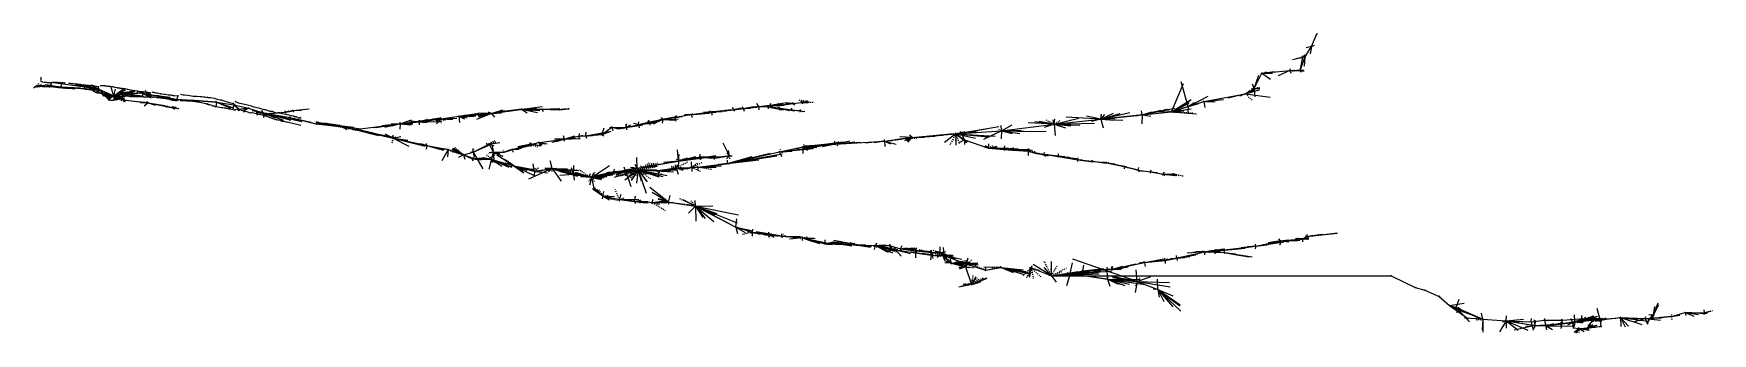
# Model space of a CAD drawing. Header units: millimetres. Extents: x 69 to 564, y -55 to 33.
import ezdxf

# ---------------------------------------------------------------- set-up
doc = ezdxf.new("R2010")
doc.units = ezdxf.units.MM
doc.linetypes.add('DASH', pattern=[0.6, 0.3, -0.3])

msp = doc.modelspace()

# ---------------------------------------------------------------- linework, layer by layer
at = {"layer": 'Shots', "color": 1}
for p, q in [((445.806, 28.952), (447.458, 32.656)), ((442.524, 21.798), (443.842, 25.85)), ((443.842, 25.85), (445.806, 28.952)), ((428.952, 16.608), (431.186, 21.1)), ((431.186, 21.1), (439.486, 21.894)), ((439.486, 21.894), (442.524, 21.798)), ((69.718, 17.114), (74.426, 17.542)), ((69.718, 17.114), (69.718, 17.114)), ((74.426, 17.542), (77.406, 17.134)), ((77.406, 17.134), (84.486, 16.532)), ((84.486, 16.532), (88.48, 16.442)), ((88.48, 16.442), (92.924, 14.416)), ((92.924, 14.416), (94.8, 15.392)), ((94.8, 15.392), (101.228, 15.222)), ((101.228, 15.222), (103.838, 14.8)), ((414.168, 12.84), (426.434, 15.062)), ((426.434, 15.062), (428.952, 16.608)), ((92.924, 14.416), (95.804, 13.318)), ((92.924, 14.416), (92.924, 14.416)), ((92.924, 14.416), (95.972, 14.264)), ((92.924, 14.416), (92.924, 14.416)), ((95.804, 13.318), (103.04, 12.408)), ((103.04, 12.408), (108.474, 11.364)), ((103.838, 14.8), (111.504, 13.476)), ((108.474, 11.364), (111.176, 10.912)), ((111.504, 13.476), (123.216, 12.608)), ((123.216, 12.608), (128.25, 11.798)), ((128.25, 11.798), (132.656, 10.844)), ((132.656, 10.844), (136.912, 9.478)), ((143.46, 9.66), (145.696, 10.16)), ((204.204, 9.228), (213.072, 10.558)), ((213.072, 10.558), (219.07, 10.504)), ((219.07, 10.504), (224.19, 10.374)), ((224.19, 10.374), (226.892, 10.618)), ((269.194, 9.802), (275.654, 10.364)), ((275.654, 10.364), (278.366, 10.734)), ((278.366, 10.734), (282.946, 11.328)), ((282.946, 11.328), (286.296, 11.684)), ((282.946, 11.328), (287.014, 11.506)), ((282.946, 11.328), (285.758, 11.29)), ((282.946, 11.328), (282.946, 11.328)), ((282.946, 11.328), (282.946, 11.328)), ((285.758, 11.29), (289.044, 10.85)), ((286.296, 11.684), (288.462, 11.526)), ((288.462, 11.526), (293.036, 12.24)), ((289.044, 10.85), (292.498, 10.316)), ((292.498, 10.316), (295.172, 10.058)), ((293.036, 12.24), (295.602, 12.484)), ((295.602, 12.484), (297.484, 12.534)), ((404.616, 9.724), (409.492, 11.358)), ((409.492, 11.358), (414.168, 12.84)), ((136.912, 9.478), (139.192, 9.312)), ((136.912, 9.478), (136.912, 9.478)), ((136.912, 9.478), (144.874, 8.066)), ((139.192, 9.312), (143.46, 9.66)), ((144.874, 8.066), (152.614, 6.186)), ((152.614, 6.186), (159.394, 5.736)), ((159.394, 5.736), (163.978, 4.558)), ((163.978, 4.558), (177.328, 6.208)), ((177.328, 6.208), (182.94, 6.836)), ((182.94, 6.836), (189.36, 7.702)), ((189.36, 7.702), (194.56, 8.494)), ((194.56, 8.494), (204.204, 9.228)), ((236.714, 3.07), (239.702, 5.254)), ((239.702, 5.254), (243.894, 5.176)), ((243.894, 5.176), (247.554, 6.016)), ((247.554, 6.016), (250.75, 6.792)), ((250.75, 6.792), (254.68, 7.526)), ((254.68, 7.526), (258.21, 8.214)), ((258.21, 8.214), (263.184, 8.942)), ((263.184, 8.942), (269.194, 9.802)), ((354.468, 4.148), (370.056, 6.166)), ((370.056, 6.166), (383.754, 7.592)), ((383.754, 7.592), (395.966, 8.842)), ((395.966, 8.842), (404.616, 9.724)), ((163.978, 4.558), (163.978, 4.558)), ((163.978, 4.558), (175.216, 2.018)), ((175.216, 2.018), (185.182, -0.12)), ((198.84, -2.146), (203.568, 0.278)), ((203.568, 0.278), (204.728, -2.106)), ((210.452, -1.332), (215.874, 0.234)), ((215.874, 0.234), (218.274, 0.776)), ((218.274, 0.776), (225.72, 1.752)), ((225.72, 1.752), (230.028, 2.592)), ((230.028, 2.592), (232.006, 2.696)), ((232.006, 2.696), (236.714, 3.07)), ((296, -0.574), (305.458, 0.248)), ((305.458, 0.248), (320.028, 1.136)), ((320.028, 1.136), (328.192, 2.158)), ((328.192, 2.158), (341.058, 3.324)), ((341.058, 3.324), (354.468, 4.148)), ((341.058, 3.324), (343.572, 1.522)), ((341.058, 3.324), (341.058, 3.324)), ((343.572, 1.522), (350.694, -0.9)), ((185.182, -0.12), (191.462, -1.342)), ((191.462, -1.342), (195.934, -2.886)), ((195.934, -2.886), (198.84, -2.146)), ((195.934, -2.886), (195.934, -2.886)), ((195.934, -2.886), (198.562, -4.038)), ((198.562, -4.038), (204.316, -4.27)), ((204.316, -4.27), (210.806, -6.084)), ((204.728, -2.106), (207.984, -2.13)), ((207.984, -2.13), (210.452, -1.332)), ((247.144, -6.846), (259.36, -4.782)), ((259.36, -4.782), (265.692, -3.438)), ((265.692, -3.438), (269.81, -3.898)), ((269.81, -3.898), (274.308, -3.2)), ((273.736, -5.474), (289.084, -1.98)), ((289.084, -1.98), (296, -0.574)), ((350.694, -0.9), (355.312, -1.288)), ((355.312, -1.288), (362.372, -1.818)), ((362.372, -1.818), (366.794, -2.668)), ((366.794, -2.668), (371.266, -3.338)), ((371.266, -3.338), (377.01, -4.316)), ((377.01, -4.316), (381.356, -4.722)), ((381.356, -4.722), (385.466, -5.21)), ((210.806, -6.084), (216.882, -7.688)), ((216.882, -7.688), (222.078, -6.9)), ((222.078, -6.9), (228.398, -8.69)), ((222.078, -6.9), (222.078, -6.9)), ((222.078, -6.9), (233.656, -9.594)), ((228.398, -8.69), (233.046, -9.396)), ((233.046, -9.396), (240.228, -8.128)), ((233.656, -9.594), (243.73, -7.622)), ((233.656, -9.594), (234.492, -13.234)), ((233.656, -9.594), (233.656, -9.594)), ((240.228, -8.128), (247.144, -6.846)), ((243.73, -7.622), (247.432, -7.302)), ((247.432, -7.302), (253.196, -7.548)), ((253.196, -7.548), (258.604, -6.686)), ((258.604, -6.686), (263.246, -6.586)), ((263.246, -6.586), (264.906, -6.472)), ((264.906, -6.472), (273.736, -5.474)), ((385.466, -5.21), (390.682, -6.364)), ((390.682, -6.364), (394.768, -7.36)), ((394.768, -7.36), (398.46, -7.848)), ((398.46, -7.848), (402.19, -8.576)), ((402.19, -8.576), (405.35, -8.532)), ((234.492, -13.234), (237.062, -14.946)), ((237.062, -14.946), (241.926, -16.056)), ((241.926, -16.056), (246.388, -16.586)), ((246.388, -16.586), (247.856, -16.424)), ((247.856, -16.424), (251.646, -16.938)), ((251.646, -16.938), (256.378, -16.842)), ((256.378, -16.842), (264.33, -17.97)), ((264.33, -17.97), (276.248, -24.206)), ((276.248, -24.206), (281.094, -25.624)), ((281.094, -25.624), (285.996, -26.33)), ((285.996, -26.33), (289.81, -26.784)), ((289.81, -26.784), (295.868, -27.32)), ((295.868, -27.32), (302.412, -29.03)), ((302.412, -29.03), (306.008, -29.018)), ((306.008, -29.018), (311.814, -29.338)), ((311.814, -29.338), (317.298, -29.602)), ((317.298, -29.602), (321.52, -29.55)), ((317.298, -29.602), (317.298, -29.602)), ((317.298, -29.602), (323.24, -30.796)), ((321.52, -29.55), (324.734, -30.576)), ((429.43, -29.782), (436.694, -28.174)), ((436.694, -28.174), (441.526, -28.072)), ((441.526, -28.072), (443.242, -27.566)), ((443.242, -27.566), (444.522, -26.912)), ((323.24, -30.796), (329.162, -31.718)), ((324.734, -30.576), (329.282, -31.096)), ((329.162, -31.718), (333.792, -32.37)), ((329.282, -31.096), (333.946, -31.626)), ((333.792, -32.37), (337.24, -32.604)), ((333.946, -31.626), (336.394, -31.624)), ((336.394, -31.624), (337.564, -32.5)), ((337.24, -32.604), (339.668, -34.802)), ((337.564, -32.5), (344.288, -35.04)), ((386.94, -36.592), (396.648, -34.59)), ((396.648, -34.59), (402.692, -33.974)), ((402.692, -33.974), (406.144, -33.31)), ((406.144, -33.31), (414.378, -31.41)), ((414.378, -31.41), (417.356, -31.262)), ((414.378, -31.41), (420.092, -31.626)), ((414.378, -31.41), (414.378, -31.41)), ((417.356, -31.262), (429.43, -29.782)), ((420.092, -31.626), (425.316, -32.55)), ((339.668, -34.802), (343.908, -35.832)), ((343.908, -35.832), (345.712, -41.062)), ((344.288, -35.04), (349.77, -36.77)), ((349.77, -36.77), (354.378, -36.078)), ((354.378, -36.078), (362.856, -37.894)), ((362.856, -37.894), (363.296, -36.12)), ((363.296, -36.12), (369.282, -38.504)), ((369.282, -38.504), (374.758, -37.782)), ((369.282, -38.504), (469.282, -38.504)), ((374.758, -37.782), (378.434, -36.974)), ((374.758, -37.782), (374.758, -37.782)), ((374.758, -37.782), (385.722, -39.5)), ((378.434, -36.974), (386.94, -36.592)), ((385.722, -39.5), (394.506, -40.186)), ((469.282, -38.504), (476.4, -41.93)), ((394.506, -40.186), (400.57, -42.532)), ((476.4, -41.93), (479.232, -42.668)), ((479.232, -42.668), (483.478, -44.516)), ((483.478, -44.516), (486.554, -47.23)), ((486.554, -47.23), (488.446, -47.836)), ((488.446, -47.836), (496.364, -51.262)), ((551.918, -50.462), (555.95, -49.304)), ((555.95, -49.304), (561.63, -49.366)), ((496.364, -51.262), (503.208, -51.688)), ((503.208, -51.688), (510.548, -52.024)), ((503.208, -51.688), (503.208, -51.688)), ((503.208, -51.688), (511.762, -53.056)), ((510.548, -52.024), (514.536, -51.502)), ((511.762, -53.056), (519.272, -52.556)), ((511.762, -53.056), (511.762, -53.056)), ((511.762, -53.056), (514.984, -53.196)), ((514.536, -51.502), (519.72, -51.54)), ((514.984, -53.196), (528.82, -51.426)), ((519.272, -52.556), (523.414, -51.902)), ((519.72, -51.54), (522.458, -51.314)), ((522.458, -51.314), (528.466, -50.856)), ((522.458, -51.314), (523.02, -53.802)), ((522.458, -51.314), (522.458, -51.314)), ((523.02, -53.802), (524.758, -53.96)), ((523.414, -51.902), (525.662, -51.398)), ((524.758, -53.96), (527.362, -53.826)), ((525.662, -51.398), (528.756, -50.374)), ((528.466, -50.856), (532.59, -51.096)), ((528.82, -51.426), (530.958, -51.41)), ((530.958, -51.41), (536.898, -50.7)), ((536.898, -50.7), (545.028, -51.826)), ((536.898, -50.7), (544.17, -51.046)), ((536.898, -50.7), (536.898, -50.7)), ((544.17, -51.046), (551.918, -50.462)), ((545.028, -51.826), (546.632, -50.068))]:
    msp.add_line(p, q, dxfattribs=at)
for centre in [(447.458, 32.656), (443.842, 25.85), (445.806, 28.952), (431.186, 21.1), (439.486, 21.894), (442.524, 21.798), (69.718, 17.114), (74.426, 17.542), (77.406, 17.134), (84.486, 16.532), (88.48, 16.442), (94.8, 15.392), (101.228, 15.222), (103.838, 14.8), (426.434, 15.062), (428.952, 16.608), (92.924, 14.416), (92.924, 14.416), (92.924, 14.416), (95.804, 13.318), (95.972, 14.264), (103.04, 12.408), (108.474, 11.364), (111.176, 10.912), (111.504, 13.476), (123.216, 12.608), (128.25, 11.798), (132.656, 10.844), (145.696, 10.16), (213.072, 10.558), (219.07, 10.504), (224.19, 10.374), (226.892, 10.618), (269.194, 9.802), (275.654, 10.364), (278.366, 10.734), (282.946, 11.328), (282.946, 11.328), (282.946, 11.328), (285.758, 11.29), (286.296, 11.684), (287.014, 11.506), (288.462, 11.526), (289.044, 10.85), (292.498, 10.316), (293.036, 12.24), (295.172, 10.058), (295.602, 12.484), (297.484, 12.534), (409.492, 11.358), (414.168, 12.84), (136.912, 9.478), (136.912, 9.478), (139.192, 9.312), (143.46, 9.66), (144.874, 8.066), (152.614, 6.186), (159.394, 5.736), (177.328, 6.208), (182.94, 6.836), (189.36, 7.702), (194.56, 8.494), (204.204, 9.228), (239.702, 5.254), (243.894, 5.176), (247.554, 6.016), (250.75, 6.792), (254.68, 7.526), (258.21, 8.214), (263.184, 8.942), (370.056, 6.166), (383.754, 7.592), (395.966, 8.842), (404.616, 9.724), (163.978, 4.558), (163.978, 4.558), (175.216, 2.018), (203.568, 0.278), (215.874, 0.234), (218.274, 0.776), (225.72, 1.752), (230.028, 2.592), (232.006, 2.696), (236.714, 3.07), (305.458, 0.248), (320.028, 1.136), (328.192, 2.158), (341.058, 3.324), (341.058, 3.324), (343.572, 1.522), (354.468, 4.148), (185.182, -0.12), (191.462, -1.342), (195.934, -2.886), (195.934, -2.886), (198.562, -4.038), (198.84, -2.146), (204.316, -4.27), (204.728, -2.106), (207.984, -2.13), (210.452, -1.332), (259.36, -4.782), (265.692, -3.438), (269.81, -3.898), (274.308, -3.2), (289.084, -1.98), (296, -0.574), (350.694, -0.9), (355.312, -1.288), (362.372, -1.818), (366.794, -2.668), (371.266, -3.338), (377.01, -4.316), (381.356, -4.722), (210.806, -6.084), (216.882, -7.688), (222.078, -6.9), (222.078, -6.9), (228.398, -8.69), (233.046, -9.396), (233.656, -9.594), (233.656, -9.594), (240.228, -8.128), (243.73, -7.622), (247.144, -6.846), (247.432, -7.302), (253.196, -7.548), (258.604, -6.686), (263.246, -6.586), (264.906, -6.472), (273.736, -5.474), (385.466, -5.21), (390.682, -6.364), (394.768, -7.36), (398.46, -7.848), (402.19, -8.576), (405.35, -8.532), (234.492, -13.234), (237.062, -14.946), (241.926, -16.056), (246.388, -16.586), (247.856, -16.424), (251.646, -16.938), (256.378, -16.842), (264.33, -17.97), (276.248, -24.206), (281.094, -25.624), (285.996, -26.33), (289.81, -26.784), (295.868, -27.32), (302.412, -29.03), (306.008, -29.018), (311.814, -29.338), (317.298, -29.602), (317.298, -29.602), (321.52, -29.55), (429.43, -29.782), (436.694, -28.174), (441.526, -28.072), (443.242, -27.566), (444.522, -26.912), (323.24, -30.796), (324.734, -30.576), (329.162, -31.718), (329.282, -31.096), (333.792, -32.37), (333.946, -31.626), (336.394, -31.624), (337.24, -32.604), (337.564, -32.5), (396.648, -34.59), (402.692, -33.974), (406.144, -33.31), (414.378, -31.41), (414.378, -31.41), (417.356, -31.262), (420.092, -31.626), (425.316, -32.55), (339.668, -34.802), (343.908, -35.832), (344.288, -35.04), (349.77, -36.77), (354.378, -36.078), (362.856, -37.894), (363.296, -36.12), (369.282, -38.504), (374.758, -37.782), (374.758, -37.782), (378.434, -36.974), (385.722, -39.5), (386.94, -36.592), (469.282, -38.504), (345.712, -41.062), (394.506, -40.186), (400.57, -42.532), (476.4, -41.93), (479.232, -42.668), (483.478, -44.516), (486.554, -47.23), (488.446, -47.836), (555.95, -49.304), (561.63, -49.366), (496.364, -51.262), (503.208, -51.688), (503.208, -51.688), (510.548, -52.024), (511.762, -53.056), (511.762, -53.056), (514.536, -51.502), (514.984, -53.196), (519.272, -52.556), (519.72, -51.54), (522.458, -51.314), (522.458, -51.314), (523.02, -53.802), (523.414, -51.902), (524.758, -53.96), (525.662, -51.398), (527.362, -53.826), (528.466, -50.856), (528.756, -50.374), (528.82, -51.426), (530.958, -51.41), (532.59, -51.096), (536.898, -50.7), (536.898, -50.7), (544.17, -51.046), (545.028, -51.826), (546.632, -50.068), (551.918, -50.462)]:
    msp.add_circle(centre, 0.1, dxfattribs=at)
at = {"layer": 'Sketch', "color": 0}
for points in [[(71.438, 19.914), (71.438, 19.754), (71.398, 19.594), (71.398, 19.314), (71.358, 19.114), (71.398, 18.754), (71.558, 18.634), (71.798, 18.554), (72.038, 18.554), (72.398, 18.474), (72.518, 18.474), (72.718, 18.434), (72.878, 18.474), (72.998, 18.514), (73.318, 18.394), (73.598, 18.394), (73.878, 18.354), (73.998, 18.354), (74.158, 18.314), (74.278, 18.314), (74.358, 18.354), (74.518, 18.314), (74.718, 18.314)], [(76.678, 16.914), (75.958, 16.914), (75.598, 16.994), (75.118, 17.034), (74.878, 17.074), (74.398, 17.154), (74.078, 17.154), (73.878, 17.114), (73.518, 17.114), (73.358, 17.074), (73.158, 17.074), (72.958, 17.114), (72.798, 17.114), (72.678, 17.154), (72.598, 17.114), (72.518, 17.154), (72.438, 17.114), (72.278, 17.154), (71.998, 17.154), (71.838, 17.194), (71.398, 17.194), (71.238, 17.234), (71.038, 17.234), (70.958, 17.154), (70.918, 17.274), (70.598, 17.274), (70.478, 17.234), (70.198, 17.274), (69.718, 17.194), (69.398, 16.794), (69.278, 16.714)], [(74.838, 18.434), (75.038, 18.434), (75.118, 18.394), (75.198, 18.434), (75.318, 18.394), (75.518, 18.434), (76.318, 18.434), (76.678, 18.394), (77.038, 18.434), (77.318, 18.354), (77.718, 18.354), (77.838, 18.314), (77.958, 18.354), (78.038, 18.314), (78.158, 18.354), (78.598, 18.234)], [(76.558, 16.914), (77.198, 16.914), (77.598, 16.834), (77.958, 16.794), (78.318, 16.794), (78.438, 16.754), (78.598, 16.794), (78.798, 16.754), (79.118, 16.754), (79.398, 16.714), (79.558, 16.714), (79.678, 16.674), (79.838, 16.714), (80.118, 16.674), (80.478, 16.674), (80.678, 16.634), (81.078, 16.634), (81.158, 16.594), (81.598, 16.634), (81.678, 16.634), (81.518, 16.674)], [(79.558, 18.194), (79.838, 18.154), (80.118, 18.154), (80.358, 18.114), (80.878, 18.114), (81.078, 18.074), (81.438, 18.034), (81.638, 18.034), (81.838, 17.994), (82.078, 17.994), (82.798, 17.874), (82.958, 17.914), (83.158, 17.794), (83.358, 17.754), (83.478, 17.794), (83.878, 17.714), (84.078, 17.714), (84.238, 17.674), (84.518, 17.674), (85.038, 17.594), (85.398, 17.554), (86.038, 17.434), (86.118, 17.434)], [(86.918, 15.994), (86.838, 16.034), (86.638, 16.034), (86.238, 16.154), (85.798, 16.194), (85.638, 16.234), (85.078, 16.314), (84.878, 16.354), (84.598, 16.354), (84.158, 16.474), (83.758, 16.514), (83.038, 16.594), (82.198, 16.714), (82.038, 16.714), (81.838, 16.754), (81.518, 16.674), (81.198, 16.634), (81.358, 16.674)], [(85.998, 17.554), (86.518, 17.554), (86.878, 17.434), (86.958, 17.474), (87.198, 17.434), (87.318, 17.434), (87.798, 17.314), (88.238, 17.194), (88.398, 17.154), (88.438, 17.234), (88.518, 17.234)], [(86.798, 15.954), (86.878, 16.034)], [(86.878, 16.074), (86.918, 15.874), (87.118, 15.794), (87.198, 15.714), (87.358, 15.714), (87.758, 15.434)], [(87.598, 15.474), (87.718, 15.394), (88.158, 15.394), (88.198, 15.274), (88.398, 15.354), (88.718, 15.314), (88.918, 15.274), (89.158, 15.274), (89.038, 15.314)], [(91.948, 17.214), (91.618, 17.214), (91.498, 17.244), (91.168, 17.244), (90.958, 17.304), (90.808, 17.304), (90.748, 17.334), (90.628, 17.304), (90.538, 17.304), (90.388, 17.334), (90.298, 17.334), (90.238, 17.364), (89.968, 17.364), (89.878, 17.394), (89.818, 17.364), (89.698, 17.394), (89.518, 17.394), (89.458, 17.364), (89.038, 17.364), (88.918, 17.334)], [(89.218, 15.444), (89.338, 15.444), (89.338, 15.384), (89.578, 14.844), (89.638, 14.784)], [(89.698, 14.874), (89.698, 14.754), (89.788, 14.634), (89.818, 14.544), (89.938, 14.514), (90.028, 14.454), (90.118, 14.454), (90.238, 14.424), (90.298, 14.424), (90.418, 14.394), (90.478, 14.394), (90.538, 14.304), (90.628, 14.274), (90.688, 14.214), (90.688, 14.064), (90.838, 13.884), (91.018, 13.794), (91.168, 13.794), (91.318, 13.734)], [(92.368, 17.274), (92.458, 17.214), (92.518, 17.214), (92.698, 17.124), (92.788, 17.124), (92.938, 17.064), (93.178, 17.034), (93.778, 16.884), (93.928, 16.884), (93.988, 16.854), (94.108, 16.854), (94.198, 16.824), (94.378, 16.824), (94.588, 16.794), (94.678, 16.734), (94.798, 16.764), (95.338, 16.674), (95.398, 16.674), (95.458, 16.644), (95.548, 16.644), (95.728, 16.584), (95.878, 16.584), (96.088, 16.524), (96.208, 16.524)], [(98.978, 15.924), (98.858, 15.924), (98.418, 16.044), (98.258, 16.044), (97.498, 16.204), (97.098, 16.324), (96.978, 16.324), (96.298, 16.524), (96.098, 16.564), (96.018, 16.564)], [(101.538, 15.684), (101.218, 15.604), (101.058, 15.644), (100.938, 15.644), (100.778, 15.684), (100.418, 15.724), (100.258, 15.764), (99.898, 15.804), (99.738, 15.844), (99.098, 15.964), (98.898, 16.004), (98.818, 16.004)], [(101.578, 15.764), (101.938, 15.604), (102.098, 15.604), (102.298, 15.564), (102.418, 15.564), (102.578, 15.524), (102.738, 15.524), (102.978, 15.484), (103.498, 15.484), (103.738, 15.444)], [(104.098, 15.644), (104.378, 15.564), (104.618, 15.524), (105.218, 15.364), (105.338, 15.364), (105.498, 15.324), (105.658, 15.324), (106.618, 15.124), (106.738, 15.124), (106.898, 15.084), (107.618, 14.964), (108.018, 14.924), (108.938, 14.804), (109.178, 14.804), (109.578, 14.724), (109.938, 14.684), (110.058, 14.644), (110.258, 14.644), (110.338, 14.604), (110.538, 14.604), (110.698, 14.564), (111.778, 14.484), (111.898, 14.484), (111.778, 14.524)], [(112.538, 14.964), (113.338, 14.804), (113.738, 14.804), (114.778, 14.644), (116.298, 14.404), (116.858, 14.404), (117.418, 14.324), (118.378, 14.244), (118.858, 14.244), (119.338, 14.164), (119.658, 14.164), (120.298, 13.924), (120.458, 14.164), (120.698, 14.004), (121.258, 14.004), (121.418, 13.924), (122.458, 13.764), (123.418, 13.524), (124.298, 13.284), (124.538, 13.284), (125.658, 12.884), (126.298, 12.724), (127.018, 12.484), (127.338, 12.404), (128.298, 12.164), (128.058, 12.244)], [(91.258, 13.764), (91.258, 13.344), (91.288, 13.284), (91.708, 13.284), (91.828, 13.254), (91.888, 13.254), (91.948, 13.224), (92.398, 13.224), (92.458, 13.194), (92.518, 13.224), (92.818, 13.224)], [(94.648, 14.184), (94.648, 14.124), (94.678, 14.004), (94.678, 13.914), (94.438, 13.584), (94.168, 13.404), (93.928, 13.314), (93.838, 13.314), (93.718, 13.254), (93.538, 13.254), (93.418, 13.224), (93.238, 13.254), (93.148, 13.224), (93.088, 13.254), (92.968, 13.224), (92.878, 13.224), (92.758, 13.194), (92.818, 13.224)], [(94.558, 14.184), (94.318, 14.184), (94.258, 14.214), (94.168, 14.214), (94.108, 14.244), (93.988, 14.214), (93.868, 14.244), (93.658, 14.244), (93.388, 14.304), (93.268, 14.304), (93.148, 14.334), (92.938, 14.364), (93.028, 14.364)], [(93.298, 14.664), (93.098, 14.544), (93.058, 14.504)], [(93.298, 14.684), (93.458, 14.664), (93.558, 14.664), (93.598, 14.684), (93.738, 14.684), (93.778, 14.664), (93.878, 14.684), (93.998, 14.684), (94.278, 14.604), (94.458, 14.544)], [(94.438, 14.544), (94.498, 14.504), (94.538, 14.524), (94.618, 14.504), (94.738, 14.384), (94.738, 14.344)], [(95.338, 14.104), (95.278, 14.084), (95.058, 14.124), (94.878, 14.084), (94.658, 13.944), (94.618, 13.884), (94.678, 13.784), (94.658, 13.744), (94.858, 13.764), (95.258, 13.884), (95.358, 13.884), (95.538, 13.924), (95.638, 13.964), (95.678, 14.004), (95.618, 14.064)], [(94.648, 14.124), (94.648, 14.064), (94.678, 14.004)], [(95.798, 14.104), (95.698, 14.124), (95.558, 14.164), (95.458, 14.224), (95.358, 14.244), (95.198, 14.304), (95.138, 14.304), (94.858, 14.364), (94.738, 14.384)], [(99.738, 14.324), (99.538, 14.284), (99.418, 14.284), (99.098, 14.204), (98.618, 14.204), (98.418, 14.244), (98.338, 14.204), (98.178, 14.284), (97.978, 14.244), (97.858, 14.244), (97.698, 14.284), (97.338, 14.284), (97.138, 14.324), (96.218, 14.324), (95.978, 14.244), (95.898, 14.244)], [(101.418, 14.124), (101.218, 14.124), (101.138, 14.164), (100.978, 14.124), (100.298, 14.124), (99.938, 14.204), (99.818, 14.204), (99.658, 14.164), (99.378, 14.204)], [(101.538, 14.164), (101.938, 14.164), (102.378, 14.204), (102.578, 14.164), (103.098, 14.124), (103.738, 13.964), (103.938, 13.964), (104.018, 13.924)], [(111.498, 12.964), (111.338, 13.004), (110.978, 13.004), (110.418, 13.084), (110.218, 13.124), (109.658, 13.324), (109.298, 13.364), (108.938, 13.484), (108.818, 13.484), (108.658, 13.564), (108.258, 13.604), (108.178, 13.644), (107.978, 13.644), (107.618, 13.724), (107.338, 13.724), (106.858, 13.804), (106.658, 13.804), (106.458, 13.844), (106.178, 13.844), (106.058, 13.804), (105.978, 13.884), (105.658, 13.884), (105.258, 13.964), (104.818, 14.044), (104.698, 13.964), (104.618, 14.044), (104.178, 14.084), (104.338, 14.084)], [(112.458, 13.124), (112.778, 13.124), (113.098, 13.044), (114.138, 13.044), (114.458, 12.964), (115.898, 12.964), (116.218, 12.884), (116.458, 12.884), (116.858, 12.804), (117.098, 12.804), (117.498, 12.724), (117.738, 12.724), (120.138, 12.164), (120.378, 11.924), (120.458, 12.164), (120.858, 11.924), (121.098, 11.924), (121.818, 11.684), (122.058, 11.524), (122.458, 11.524), (122.938, 11.204), (123.098, 11.364), (124.698, 11.044), (124.938, 11.044), (125.418, 10.884), (125.818, 10.884), (126.778, 10.644), (127.178, 10.644), (128.058, 10.404), (128.378, 10.324), (128.778, 10.244), (128.538, 10.404)], [(128.618, 12.924), (129.578, 12.444), (131.018, 12.084), (133.058, 11.604), (134.138, 11.244), (135.578, 10.884), (137.138, 10.404), (137.498, 10.404), (138.938, 9.924), (139.538, 9.924), (140.498, 9.564), (141.458, 9.444), (142.178, 9.324), (145.898, 8.604), (146.138, 8.364), (146.618, 8.364), (147.338, 8.004), (147.818, 8.004), (148.058, 7.884), (147.698, 8.124)], [(128.858, 10.644), (129.458, 10.404), (129.698, 10.164), (130.058, 10.404), (131.138, 10.044), (131.258, 9.804), (131.738, 9.924), (132.578, 9.684), (132.818, 9.444), (133.298, 9.564), (133.658, 9.564), (136.658, 8.844), (137.378, 8.604), (137.738, 8.604), (138.458, 8.244), (138.938, 8.124), (140.618, 7.524), (140.858, 7.284), (141.098, 7.524), (141.578, 7.284), (141.818, 7.404), (142.418, 7.044), (142.898, 7.044), (143.618, 6.804), (143.978, 6.804), (148.058, 5.844)]]:
    msp.add_lwpolyline(points, dxfattribs=at)
msp.add_point((86.798, 16.154), dxfattribs=at)
at = {"layer": 'XSect', "color": 1}
for p, q in [((443.842, 25.85), (440.264, 25.068)), ((443.842, 25.85), (441.386, 25.326)), ((442.524, 21.798), (443.432, 26.362)), ((443.842, 25.85), (443.686, 23.214)), ((443.842, 25.85), (443.886, 26.488)), ((443.842, 25.85), (444.408, 26.436)), ((445.806, 28.952), (444.326, 28.562)), ((445.806, 28.952), (445.506, 26.848)), ((445.806, 28.952), (446.782, 29.38)), ((428.952, 16.608), (430.312, 20.584)), ((431.186, 21.1), (434.922, 21.588)), ((431.186, 21.1), (433.564, 21.352)), ((431.186, 21.1), (434.396, 21.092)), ((431.186, 21.1), (433.758, 19.378)), ((439.486, 21.894), (436.02, 20.37)), ((439.486, 21.894), (439.704, 22.468)), ((439.486, 21.894), (443.484, 22.082)), ((439.486, 21.894), (441.054, 21.96)), ((439.486, 21.894), (439.78, 21.15)), ((442.524, 21.798), (442.146, 22.016)), ((442.524, 21.798), (443.698, 21.838)), ((442.524, 21.798), (442.68, 21.432)), ((69.718, 17.114), (71.596, 17.82)), ((69.718, 17.114), (72.716, 17.612)), ((69.718, 17.114), (72.204, 17.56)), ((69.718, 17.114), (71.848, 17.532)), ((69.718, 17.114), (74.02, 17.414)), ((74.426, 17.542), (72.698, 17.668)), ((74.426, 17.542), (73.882, 16.952)), ((74.426, 17.542), (74.602, 18.416)), ((74.426, 17.542), (76.032, 17.2)), ((74.426, 17.542), (77.334, 17.044)), ((74.426, 17.542), (76.854, 17.034)), ((74.426, 17.542), (77.89, 17.052)), ((88.48, 16.442), (74.474, 18.342)), ((77.406, 17.134), (77.576, 18.478)), ((77.406, 17.134), (79.222, 16.976)), ((77.406, 17.134), (80.316, 16.864)), ((77.406, 17.134), (81.184, 16.772)), ((77.406, 17.134), (82.698, 16.82)), ((77.406, 17.134), (80.274, 16.734)), ((77.406, 17.134), (81.328, 16.756)), ((77.406, 17.134), (83.068, 16.794)), ((88.48, 16.442), (81.536, 17.73)), ((88.48, 16.442), (83.134, 17.774)), ((84.486, 16.532), (84.156, 17.734)), ((84.486, 16.532), (86.858, 16.72)), ((84.486, 16.532), (86.732, 16.384)), ((84.486, 16.532), (88.908, 16.032)), ((88.48, 16.442), (86.212, 17.508)), ((88.48, 16.442), (86.738, 16.25)), ((88.48, 16.442), (86.83, 16.142)), ((88.48, 16.442), (87.762, 15.476)), ((88.48, 16.442), (87.968, 15.496)), ((88.48, 16.442), (88.436, 17.242)), ((88.48, 16.442), (89.55, 15.344)), ((88.48, 16.442), (90.068, 15.148)), ((92.924, 14.416), (89.288, 15.434)), ((92.924, 14.416), (89.938, 15.108)), ((92.924, 14.416), (91.998, 17.16)), ((92.924, 14.416), (95.8, 16.484)), ((92.924, 14.416), (93.446, 16.47)), ((92.924, 14.416), (99.076, 15.862)), ((94.8, 15.392), (93.838, 14.61)), ((94.8, 15.392), (94.338, 14.98)), ((94.8, 15.392), (94.414, 14.472)), ((94.8, 15.392), (96.388, 16.298)), ((94.8, 15.392), (99.012, 15.898)), ((94.8, 15.392), (97.306, 15.462)), ((94.8, 15.392), (98.588, 15.46)), ((94.8, 15.392), (96.466, 15.404)), ((94.8, 15.392), (96.268, 15.398)), ((94.8, 15.392), (96.054, 14.114)), ((94.8, 15.392), (98.078, 14.21)), ((94.8, 15.392), (100.092, 14.298)), ((94.8, 15.392), (96.104, 15.098)), ((94.8, 15.392), (97.578, 14.89)), ((94.8, 15.392), (101.252, 14.436)), ((94.8, 15.392), (96.744, 15.352)), ((94.8, 15.392), (95.752, 14.19)), ((101.228, 15.222), (97.324, 14.944)), ((101.228, 15.222), (98.912, 15.102)), ((101.228, 15.222), (100.29, 15.236)), ((101.228, 15.222), (101.634, 15.642)), ((101.228, 15.222), (101.898, 15.234)), ((101.228, 15.222), (101.454, 14.126)), ((101.228, 15.222), (102.778, 14.938)), ((101.228, 15.222), (103.394, 14.908)), ((101.228, 15.222), (104.042, 14.306)), ((101.228, 15.222), (103.842, 13.966)), ((103.838, 14.8), (103.576, 15.344)), ((404.616, 9.724), (408.142, 18.132)), ((409.492, 11.358), (407.412, 18.622)), ((426.434, 15.062), (421.26, 13.794)), ((426.434, 15.062), (424.666, 14.346)), ((426.434, 15.062), (430.096, 16.926)), ((426.434, 15.062), (430.518, 16.266)), ((426.434, 15.062), (429.026, 16.166)), ((426.434, 15.062), (427.712, 15.998)), ((426.434, 15.062), (433.676, 14.064)), ((428.952, 16.608), (428.108, 16.466)), ((428.952, 16.608), (428.438, 17.894)), ((428.952, 16.608), (430.642, 16.942)), ((428.952, 16.608), (429.112, 14.134)), ((428.952, 16.608), (430.646, 16.486)), ((92.924, 14.416), (89.61, 14.682)), ((92.924, 14.416), (89.714, 14.434)), ((92.924, 14.416), (90.08, 14.824)), ((92.924, 14.416), (90.082, 14.372)), ((92.924, 14.416), (90.506, 14.36)), ((92.924, 14.416), (90.62, 14.258)), ((92.924, 14.416), (90.676, 13.95)), ((92.924, 14.416), (91.102, 13.814)), ((92.924, 14.416), (91.298, 13.326)), ((92.924, 14.416), (91.568, 14.5)), ((92.924, 14.416), (92.892, 13.164)), ((92.924, 14.416), (94.404, 14.456)), ((92.924, 14.416), (93.086, 13.16)), ((92.924, 14.416), (93.624, 13.378)), ((92.924, 14.416), (96.082, 13.452)), ((92.924, 14.416), (93.052, 13.25)), ((92.924, 14.416), (94.082, 14.024)), ((92.924, 14.416), (94.84, 14.068)), ((92.924, 14.416), (95.54, 13.862)), ((92.924, 14.416), (94.32, 13.46)), ((92.924, 14.416), (93.78, 14.196)), ((92.924, 14.416), (95.934, 13.324)), ((95.972, 14.264), (95.804, 14.664)), ((95.804, 13.318), (95.876, 13.758)), ((95.804, 13.318), (95.94, 12.718)), ((95.804, 13.318), (102.866, 12.424)), ((103.04, 12.408), (100.006, 12.71)), ((103.04, 12.408), (100.76, 12.4)), ((103.04, 12.408), (101.6, 12.432)), ((103.04, 12.408), (101.852, 11.464)), ((103.04, 12.408), (102.528, 12.692)), ((103.04, 12.408), (105.126, 11.724)), ((103.04, 12.408), (107.14, 11.584)), ((103.04, 12.408), (107.97, 11.582)), ((103.04, 12.408), (105.524, 11.908)), ((103.04, 12.408), (106.628, 11.718)), ((103.04, 12.408), (111.59, 10.88)), ((103.838, 14.8), (103.802, 14.062)), ((103.838, 14.8), (106.54, 14.446)), ((103.838, 14.8), (109.554, 14.104)), ((103.838, 14.8), (106.076, 14.592)), ((103.838, 14.8), (107.638, 13.938)), ((103.838, 14.8), (110.614, 13.524)), ((103.838, 14.8), (111.506, 13.484)), ((103.838, 14.8), (111.618, 13.302)), ((108.474, 11.364), (110.148, 11.01)), ((108.474, 11.364), (111.112, 10.744)), ((108.474, 11.364), (111.47, 10.796)), ((111.176, 10.912), (110.08, 11.188)), ((111.176, 10.912), (110.702, 10.564)), ((111.176, 10.912), (110.898, 11.23)), ((111.504, 13.476), (112.026, 14.652)), ((111.504, 13.476), (114.6, 13.268)), ((111.504, 13.476), (111.856, 12.968)), ((111.504, 13.476), (113.274, 13.258)), ((111.504, 13.476), (113.522, 13.228)), ((111.504, 13.476), (115.702, 13.228)), ((123.216, 12.608), (115.418, 13.17)), ((123.216, 12.608), (123.004, 11.132)), ((123.216, 12.608), (127.358, 10.818)), ((123.216, 12.608), (127.904, 11.04)), ((128.25, 11.798), (127.95, 10.448)), ((128.25, 11.798), (128.72, 12.11)), ((128.25, 11.798), (130.084, 10.482)), ((132.656, 10.844), (129.832, 10.476)), ((132.656, 10.844), (131.03, 9.892)), ((132.656, 10.844), (131.116, 10.226)), ((136.912, 9.478), (133.726, 10.042)), ((136.912, 9.478), (136.546, 10.196)), ((143.46, 9.66), (143.456, 10.042)), ((143.46, 9.66), (145.496, 10.136)), ((143.46, 9.66), (146.116, 10.114)), ((143.46, 9.66), (144.636, 10.058)), ((143.46, 9.66), (145.234, 9.994)), ((145.696, 10.16), (150.472, 10.66)), ((145.696, 10.16), (148.53, 10.412)), ((145.696, 10.16), (148.262, 10.274)), ((145.696, 10.16), (146.448, 10.232)), ((145.696, 10.16), (145.976, 9.76)), ((204.204, 9.228), (219.152, 11.304)), ((204.204, 9.228), (213.038, 10.518)), ((204.204, 9.228), (207.598, 10.356)), ((204.204, 9.228), (209.716, 10.196)), ((204.204, 9.228), (208.194, 10.168)), ((204.204, 9.228), (208.932, 9.914)), ((213.072, 10.558), (207.732, 9.84)), ((213.072, 10.558), (210.022, 9.966)), ((213.072, 10.558), (217.486, 10.944)), ((213.072, 10.558), (216.544, 10.932)), ((213.072, 10.558), (213.812, 10.666)), ((213.072, 10.558), (213.92, 10.664)), ((213.072, 10.558), (221.604, 10.582)), ((213.072, 10.558), (214.68, 9.508)), ((213.072, 10.558), (214.782, 10.234)), ((213.072, 10.558), (216.41, 10.136)), ((213.072, 10.558), (218.476, 10.106)), ((213.072, 10.558), (217.82, 9.552)), ((213.072, 10.558), (215.27, 10.154)), ((213.072, 10.558), (216.69, 10.254)), ((213.072, 10.558), (217.796, 10.214)), ((219.07, 10.504), (224.126, 10.75)), ((219.07, 10.504), (221.52, 10.51)), ((219.07, 10.504), (219.43, 9.84)), ((219.07, 10.504), (220.43, 10.49)), ((224.19, 10.374), (224.19, 10.79)), ((224.19, 10.374), (226.214, 10.728)), ((224.19, 10.374), (225.206, 10.65)), ((263.184, 8.942), (270.176, 9.944)), ((263.184, 8.942), (270.148, 9.93)), ((269.194, 9.802), (274.986, 10.452)), ((269.194, 9.802), (273.992, 10.306)), ((269.194, 9.802), (274.744, 10.268)), ((269.194, 9.802), (272.816, 10.146)), ((269.194, 9.802), (271.454, 10.06)), ((269.194, 9.802), (273.494, 10.05)), ((275.654, 10.364), (275.238, 11.068)), ((275.654, 10.364), (277.744, 10.91)), ((275.654, 10.364), (278.516, 10.736)), ((275.654, 10.364), (277.38, 10.59)), ((275.654, 10.364), (275.694, 9.96)), ((278.366, 10.734), (276.442, 10.394)), ((278.366, 10.734), (278.198, 11.252)), ((278.366, 10.734), (281.44, 11.334)), ((278.366, 10.734), (282.372, 11.102)), ((278.366, 10.734), (280.454, 10.864)), ((278.366, 10.734), (279.466, 10.814)), ((278.366, 10.734), (279.19, 10.768)), ((278.366, 10.734), (278.66, 9.996)), ((282.946, 11.328), (279.754, 10.906)), ((282.946, 11.328), (280.622, 11.054)), ((282.946, 11.328), (280.714, 11)), ((282.946, 11.328), (281.594, 11.088)), ((282.946, 11.328), (282.402, 12.206)), ((282.946, 11.328), (284.842, 11.554)), ((282.946, 11.328), (284.826, 11.512)), ((282.946, 11.328), (286.494, 11.402)), ((282.946, 11.328), (283.012, 10.318)), ((285.758, 11.29), (285.778, 10.684)), ((285.758, 11.29), (286.948, 10.91)), ((285.758, 11.29), (288.008, 10.732)), ((285.758, 11.29), (288.088, 10.86)), ((285.758, 11.29), (288.914, 10.652)), ((285.758, 11.29), (286.868, 10.888)), ((285.758, 11.29), (289.728, 10.34)), ((285.758, 11.29), (290.272, 10.488)), ((285.758, 11.29), (289.044, 10.85)), ((285.758, 11.29), (289.098, 10.832)), ((285.758, 11.29), (290.05, 10.706)), ((286.296, 11.684), (290.52, 12.43)), ((286.296, 11.684), (286.568, 12.312)), ((286.296, 11.684), (289.154, 12.116)), ((286.296, 11.684), (288.704, 11.86)), ((286.296, 11.684), (287.786, 11.8)), ((286.296, 11.684), (287.744, 11.76)), ((286.296, 11.684), (286.492, 11.186)), ((289.044, 10.85), (287.838, 10.874)), ((288.462, 11.526), (292.818, 12.35)), ((288.462, 11.526), (289.13, 12.272)), ((288.462, 11.526), (288.89, 12.18)), ((288.462, 11.526), (291.682, 12.15)), ((288.462, 11.526), (290.178, 12.072)), ((288.462, 11.526), (290.364, 11.74)), ((289.044, 10.85), (289.072, 10.224)), ((289.044, 10.85), (290.26, 10.358)), ((289.044, 10.85), (291.99, 10.132)), ((289.044, 10.85), (293.528, 10.084)), ((289.044, 10.85), (296.54, 9.846)), ((289.044, 10.85), (291.852, 10.414)), ((293.036, 12.24), (290.778, 12.324)), ((293.036, 12.24), (290.818, 12.364)), ((293.036, 12.24), (291.006, 12.218)), ((292.498, 10.316), (292.786, 10.81)), ((293.036, 12.24), (293.644, 11.846)), ((295.172, 10.058), (294.15, 10.156)), ((295.172, 10.058), (295.12, 9.652)), ((295.172, 10.058), (295.234, 10.438)), ((295.172, 10.058), (296.008, 9.886)), ((295.602, 12.484), (297.738, 12.718)), ((295.602, 12.484), (297.848, 12.714)), ((295.602, 12.484), (297.9, 12.668)), ((295.602, 12.484), (297.732, 12.61)), ((295.602, 12.484), (296.462, 12.498)), ((295.602, 12.484), (295.856, 12.108)), ((297.484, 12.534), (296.966, 12.29)), ((297.484, 12.534), (297.162, 13.11)), ((395.966, 8.842), (395.73, 10.092)), ((395.966, 8.842), (405.566, 10.83)), ((395.966, 8.842), (403.488, 10.56)), ((395.966, 8.842), (401.468, 10.202)), ((404.616, 9.724), (410.378, 13.362)), ((404.616, 9.724), (409.932, 12.842)), ((404.616, 9.724), (408.926, 12.398)), ((404.616, 9.724), (409.768, 12.31)), ((404.616, 9.724), (412.068, 12.204)), ((404.616, 9.724), (410.396, 10.632)), ((404.616, 9.724), (407.352, 10.352)), ((404.616, 9.724), (408.214, 10.026)), ((409.492, 11.358), (409.444, 9.338)), ((409.492, 11.358), (415.372, 14.354)), ((409.492, 11.358), (411.234, 12.526)), ((409.492, 11.358), (412.652, 12.214)), ((414.168, 12.84), (419.922, 13.394)), ((414.168, 12.84), (418.712, 13.256)), ((414.168, 12.84), (414.382, 11.008)), ((414.168, 12.84), (416.846, 12.672)), ((414.168, 12.84), (417.452, 12.678)), ((136.912, 9.478), (134.864, 9.486)), ((136.912, 9.478), (136.25, 9.64)), ((136.912, 9.478), (137.042, 8.04)), ((136.912, 9.478), (140.462, 7.95)), ((136.912, 9.478), (144.906, 7.39)), ((136.912, 9.478), (148.318, 6.912)), ((136.912, 9.478), (138.148, 8.742)), ((136.912, 9.478), (140.59, 8.38)), ((136.912, 9.478), (142.886, 7.326)), ((139.192, 9.312), (141.94, 9.698)), ((139.192, 9.312), (143.218, 9.632)), ((139.192, 9.312), (141.052, 9.484)), ((139.192, 9.312), (139.314, 8.538)), ((144.874, 8.066), (144.82, 7.072)), ((144.874, 8.066), (147.96, 6.986)), ((144.874, 8.066), (151.062, 6.678)), ((144.874, 8.066), (152.624, 6.202)), ((144.874, 8.066), (152.84, 6.166)), ((152.614, 6.186), (153.042, 6.792)), ((152.614, 6.186), (154.844, 6.452)), ((152.614, 6.186), (155.402, 6.408)), ((152.614, 6.186), (156.778, 6.072)), ((152.614, 6.186), (157.634, 5.892)), ((152.614, 6.186), (158.48, 5.58)), ((163.978, 4.558), (153.06, 6.532)), ((159.394, 5.736), (154.79, 6.39)), ((159.394, 5.736), (156.474, 6.012)), ((159.394, 5.736), (157.762, 5.788)), ((159.394, 5.736), (161.576, 4.544)), ((159.394, 5.736), (163.546, 5.228)), ((159.394, 5.736), (165.606, 4.794)), ((163.978, 4.558), (161.57, 4.988)), ((177.328, 6.208), (169.564, 5.012)), ((177.328, 6.208), (170.264, 5.036)), ((177.328, 6.208), (171.938, 5.642)), ((177.328, 6.208), (172.762, 5.14)), ((177.328, 6.208), (173.14, 5.214)), ((177.328, 6.208), (174.61, 6.084)), ((177.328, 6.208), (174.71, 5.58)), ((177.328, 6.208), (177.18, 4.622)), ((177.328, 6.208), (177.298, 6.684)), ((177.328, 6.208), (186.484, 7.466)), ((177.328, 6.208), (180.666, 7.378)), ((177.328, 6.208), (183.746, 7.198)), ((177.328, 6.208), (183.934, 6.898)), ((177.328, 6.208), (182.934, 6.84)), ((177.328, 6.208), (182.934, 6.838)), ((177.328, 6.208), (181.008, 6.244)), ((177.328, 6.208), (180.57, 5.908)), ((182.94, 6.836), (179.704, 7.038)), ((182.94, 6.836), (188.924, 8.018)), ((182.94, 6.836), (189.054, 7.924)), ((182.94, 6.836), (189.484, 7.796)), ((182.94, 6.836), (185.474, 7.606)), ((182.94, 6.836), (186.57, 7.6)), ((182.94, 6.836), (182.986, 7.278)), ((182.94, 6.836), (187.256, 6.944)), ((182.94, 6.836), (187.872, 6.914)), ((182.94, 6.836), (189.156, 6.892)), ((182.94, 6.836), (182.946, 5.918)), ((182.94, 6.836), (185.098, 6.61)), ((182.94, 6.836), (185.398, 6.784)), ((189.36, 7.702), (184.354, 6.776)), ((189.36, 7.702), (186.858, 7.642)), ((189.36, 7.702), (187.78, 7.046)), ((189.36, 7.702), (187.976, 6.256)), ((189.36, 7.702), (189.166, 8.09)), ((189.36, 7.702), (193.146, 7.906)), ((189.36, 7.702), (193.966, 7.862)), ((189.36, 7.702), (190.756, 7.356)), ((189.36, 7.702), (192.092, 7.62)), ((189.36, 7.702), (192.816, 7.47)), ((194.56, 8.494), (200.588, 9.346)), ((194.56, 8.494), (199.822, 9.094)), ((194.56, 8.494), (199.538, 9.092)), ((194.56, 8.494), (199.512, 8.866)), ((194.56, 8.494), (196.832, 8.832)), ((194.56, 8.494), (197.384, 8.778)), ((194.56, 8.494), (199.578, 8.568)), ((194.56, 8.494), (195.23, 8.558)), ((194.56, 8.494), (194.774, 6.612)), ((194.56, 8.494), (196.296, 7.726)), ((194.56, 8.494), (197.094, 8.034)), ((194.56, 8.494), (197.816, 8.378)), ((194.56, 8.494), (195.776, 7.904)), ((194.56, 8.494), (196.718, 8.206)), ((194.56, 8.494), (197.772, 8.402)), ((194.56, 8.494), (198.868, 8.49)), ((204.204, 9.228), (199.766, 7.482)), ((204.204, 9.228), (199.884, 8.902)), ((204.204, 9.228), (200.28, 9.38)), ((204.204, 9.228), (200.292, 8.19)), ((204.204, 9.228), (200.336, 8.564)), ((204.204, 9.228), (201.106, 9.056)), ((204.204, 9.228), (201.756, 8.462)), ((204.204, 9.228), (202.024, 8.552)), ((204.204, 9.228), (202.194, 9.21)), ((204.204, 9.228), (203.37, 9.692)), ((204.204, 9.228), (207.098, 9.888)), ((204.204, 9.228), (207.12, 9.502)), ((204.204, 9.228), (205.994, 9.466)), ((204.204, 9.228), (204.492, 8.824)), ((204.204, 9.228), (205.106, 8.158)), ((236.714, 3.07), (237.414, 5.072)), ((239.702, 5.254), (239.038, 5.028)), ((239.702, 5.254), (239.93, 4.248)), ((239.702, 5.254), (241.606, 4.71)), ((239.702, 5.254), (240.51, 5.06)), ((239.702, 5.254), (242.162, 5.058)), ((243.894, 5.176), (240.984, 4.714)), ((243.894, 5.176), (241.736, 4.734)), ((243.894, 5.176), (241.982, 4.648)), ((243.894, 5.176), (244.094, 6.216)), ((243.894, 5.176), (243.904, 6.136)), ((243.894, 5.176), (248.766, 5.91)), ((243.894, 5.176), (247.482, 5.906)), ((243.894, 5.176), (245.186, 5.896)), ((243.894, 5.176), (243.968, 4.506)), ((243.894, 5.176), (243.96, 4.486)), ((247.554, 6.016), (246.014, 6.302)), ((247.554, 6.016), (253.048, 6.9)), ((247.554, 6.016), (247.616, 6.814)), ((247.554, 6.016), (251.852, 6.636)), ((247.554, 6.016), (252.528, 6.566)), ((247.554, 6.016), (250.668, 6.438)), ((247.554, 6.016), (249.08, 6.426)), ((247.554, 6.016), (249.452, 6.322)), ((247.554, 6.016), (248.718, 6.22)), ((247.554, 6.016), (247.78, 5.076)), ((250.75, 6.792), (250.132, 6.696)), ((250.75, 6.792), (250.446, 7.342)), ((250.75, 6.792), (255.182, 7.734)), ((250.75, 6.792), (254.546, 7.484)), ((250.75, 6.792), (252.752, 7.016)), ((250.75, 6.792), (250.834, 5.862)), ((254.68, 7.526), (251.854, 6.116)), ((254.68, 7.526), (253.286, 7.218)), ((258.21, 8.214), (253.822, 7.442)), ((254.68, 7.526), (254.36, 8.086)), ((254.68, 7.526), (254.554, 6.44)), ((254.68, 7.526), (259.256, 7.734)), ((254.68, 7.526), (255.646, 7.546)), ((254.68, 7.526), (257.396, 7.482)), ((254.68, 7.526), (258.388, 7.328)), ((258.21, 8.214), (256.544, 7.862)), ((258.21, 8.214), (258.756, 8.678)), ((258.21, 8.214), (260.41, 8.362)), ((258.21, 8.214), (259.632, 8.308)), ((258.21, 8.214), (258.506, 7.006)), ((258.21, 8.214), (259.202, 8.14)), ((263.184, 8.942), (260.948, 8.75)), ((263.184, 8.942), (261.354, 8.844)), ((263.184, 8.942), (269.198, 9.794)), ((263.184, 8.942), (270.462, 9.684)), ((263.184, 8.942), (269.804, 9.636)), ((263.184, 8.942), (268.374, 9.376)), ((263.184, 8.942), (263.484, 9.312)), ((263.184, 8.942), (266.09, 9.196)), ((263.184, 8.942), (266.024, 9.172)), ((263.184, 8.942), (265.032, 9.114)), ((263.184, 8.942), (263.292, 8.092)), ((269.194, 9.802), (266.73, 9.596)), ((269.194, 9.802), (269.192, 8.75)), ((269.194, 9.802), (272.218, 9.88)), ((269.194, 9.802), (270.718, 9.864)), ((341.058, 3.324), (353.722, 5.402)), ((354.468, 4.148), (354.444, 5.756)), ((354.468, 4.148), (357.61, 5.906)), ((370.056, 6.166), (362.344, 6.546)), ((370.056, 6.166), (364.326, 6.796)), ((370.056, 6.166), (365.578, 6.914)), ((370.056, 6.166), (367.03, 5.118)), ((370.056, 6.166), (369.696, 7.394)), ((370.056, 6.166), (377.33, 7.88)), ((370.056, 6.166), (370.254, 7.634)), ((370.056, 6.166), (381.934, 6.384)), ((370.056, 6.166), (370.354, 2.77)), ((370.056, 6.166), (373.334, 5.048)), ((370.056, 6.166), (377.548, 5.81)), ((370.056, 6.166), (371.158, 5.694)), ((370.056, 6.166), (374.942, 5.606)), ((383.754, 7.592), (373.594, 8.184)), ((383.754, 7.592), (379.59, 8.51)), ((383.754, 7.592), (381.046, 6.88)), ((383.754, 7.592), (392.296, 9.52)), ((383.754, 7.592), (387.548, 9.4)), ((383.754, 7.592), (389.472, 9.23)), ((383.754, 7.592), (383.988, 9.034)), ((383.754, 7.592), (384.988, 9.006)), ((383.754, 7.592), (393.402, 8.54)), ((383.754, 7.592), (391.058, 8.424)), ((383.754, 7.592), (386.278, 7.962)), ((383.754, 7.592), (387.906, 7.902)), ((383.754, 7.592), (384.446, 5.022)), ((383.754, 7.592), (387.674, 7.272)), ((383.754, 7.592), (390.242, 7.266)), ((395.966, 8.842), (386.182, 7.83)), ((395.966, 8.842), (390.624, 8.222)), ((395.966, 8.842), (394.286, 8.516)), ((395.966, 8.842), (395.822, 6.198)), ((395.966, 8.842), (398.786, 9.768)), ((395.966, 8.842), (398.956, 9.64)), ((395.966, 8.842), (398.464, 8.512)), ((404.616, 9.724), (399.28, 9.68)), ((404.616, 9.724), (411.954, 9.118)), ((163.978, 4.558), (161.964, 4.752)), ((163.978, 4.558), (169.094, 3.648)), ((163.978, 4.558), (175.942, 2.222)), ((163.978, 4.558), (170.916, 2.778)), ((163.978, 4.558), (170.106, 3.334)), ((175.216, 2.018), (165.08, 4.452)), ((175.216, 2.018), (166.914, 4.056)), ((175.216, 2.018), (167.032, 3.784)), ((175.216, 2.018), (172.842, 3.198)), ((175.216, 2.018), (175.2, 2.94)), ((175.216, 2.018), (177.454, 2.52)), ((175.216, 2.018), (179.588, 1.384)), ((175.216, 2.018), (179.824, -0.352)), ((175.216, 2.018), (179.608, 1.14)), ((175.216, 2.018), (182.164, 0.498)), ((175.216, 2.018), (183.364, 0.146)), ((175.216, 2.018), (183.964, 0.01)), ((175.216, 2.018), (184.648, -0.366)), ((185.182, -0.12), (180.604, 0.6)), ((185.182, -0.12), (181.546, 0.536)), ((185.182, -0.12), (183.298, 0.346)), ((185.182, -0.12), (185.058, 0.4)), ((203.568, 0.278), (206.704, 0.748)), ((203.568, 0.278), (204.892, -0.268)), ((210.452, -1.332), (217.356, 0.228)), ((215.874, 0.234), (211.962, -0.58)), ((215.874, 0.234), (212.084, -0.494)), ((215.874, 0.234), (212.216, -0.728)), ((215.874, 0.234), (213.412, -0.454)), ((215.874, 0.234), (215.422, 0.508)), ((215.874, 0.234), (215.858, 0.626)), ((215.874, 0.234), (218.858, -0.218)), ((215.874, 0.234), (218.74, -0.122)), ((218.274, 0.776), (218.526, -0.336)), ((218.274, 0.776), (219.146, 0.03)), ((218.274, 0.776), (219.948, 0.32)), ((218.274, 0.776), (220.63, 0.35)), ((225.72, 1.752), (222, 0.71)), ((225.72, 1.752), (222.758, 1.742)), ((225.72, 1.752), (223.27, 0.914)), ((225.72, 1.752), (225.464, 2.654)), ((225.72, 1.752), (225.566, 1.056)), ((225.72, 1.752), (231.224, 2.876)), ((225.72, 1.752), (228.798, 2.654)), ((225.72, 1.752), (228.918, 2.058)), ((225.72, 1.752), (230.384, 1.948)), ((225.72, 1.752), (226.996, 1.868)), ((230.028, 2.592), (229.94, 1.734)), ((230.028, 2.592), (230.102, 3.402)), ((232.006, 2.696), (238.952, 3.93)), ((232.006, 2.696), (232.156, 3.766)), ((232.006, 2.696), (237.562, 3.676)), ((232.006, 2.696), (237.148, 3.53)), ((232.006, 2.696), (236.802, 3.478)), ((232.006, 2.696), (235.598, 3.298)), ((232.006, 2.696), (235.724, 3.164)), ((232.006, 2.696), (234.204, 3.084)), ((232.006, 2.696), (234.016, 2.786)), ((232.006, 2.696), (232.17, 2.03)), ((236.714, 3.07), (239.47, 4.034)), ((236.714, 3.07), (238.372, 3.916)), ((236.714, 3.07), (237.358, 2.656)), ((274.308, -3.2), (272.476, 0.572)), ((296, -0.574), (307.87, 0.92)), ((296, -0.574), (305.45, 0.56)), ((296, -0.574), (302.168, 0.222)), ((296, -0.574), (300.314, 0.01)), ((305.458, 0.248), (296.4, -0.372)), ((305.458, 0.248), (297.884, -0.528)), ((305.458, 0.248), (298.47, -0.702)), ((305.458, 0.248), (299.582, -0.502)), ((305.458, 0.248), (301.724, -0.564)), ((305.458, 0.248), (301.89, 0.072)), ((305.458, 0.248), (305.348, 1.146)), ((305.458, 0.248), (309.798, 1.272)), ((305.458, 0.248), (311.29, 0.922)), ((305.458, 0.248), (312.948, 0.834)), ((305.458, 0.248), (308.716, 0.42)), ((320.028, 1.136), (314.442, 0.492)), ((320.028, 1.136), (317.076, 0.63)), ((320.028, 1.136), (317.192, 0.796)), ((320.028, 1.136), (320.022, 1.57)), ((320.028, 1.136), (324.98, 1.714)), ((320.028, 1.136), (324.346, 1.696)), ((320.028, 1.136), (322.592, 1.472)), ((320.028, 1.136), (322.308, 1.346)), ((320.028, 1.136), (320.162, -0.418)), ((320.028, 1.136), (321.748, 0.308)), ((320.028, 1.136), (323.47, 0.266)), ((328.192, 2.158), (323.14, 1.5)), ((328.192, 2.158), (324.566, 2.368)), ((328.192, 2.158), (325.46, 1.8)), ((328.192, 2.158), (325.884, 1.27)), ((328.192, 2.158), (326.58, 1.128)), ((328.192, 2.158), (326.926, 0.81)), ((328.192, 2.158), (327.39, 2.926)), ((328.192, 2.158), (340.496, 3.376)), ((328.192, 2.158), (337.51, 3.072)), ((328.192, 2.158), (337.16, 2.878)), ((328.192, 2.158), (332.816, 2.636)), ((328.192, 2.158), (334.912, 2.634)), ((328.192, 2.158), (330.688, 2.3)), ((328.192, 2.158), (331.834, 2.286)), ((341.058, 3.324), (337.684, 0.76)), ((341.058, 3.324), (341.044, -0.084)), ((341.058, 3.324), (349.972, 4.722)), ((341.058, 3.324), (346.826, 4.002)), ((341.058, 3.324), (347.55, 3.826)), ((341.058, 3.324), (343.614, 1.35)), ((341.058, 3.324), (344.364, 0.81)), ((341.058, 3.324), (346.862, 2.048)), ((341.058, 3.324), (350.584, 2.376)), ((341.058, 3.324), (352.664, 2.614)), ((343.572, 1.522), (342.148, 0.75)), ((343.572, 1.522), (342.464, 3.932)), ((343.572, 1.522), (343.586, 0.172)), ((354.468, 4.148), (349.158, 1.64)), ((350.694, -0.9), (350.82, 0.35)), ((354.468, 4.148), (354.384, 1.826)), ((354.468, 4.148), (360.288, 4.32)), ((354.468, 4.148), (357.664, 3.4)), ((354.468, 4.148), (367.702, 3.968)), ((354.468, 4.148), (359.878, 3.352)), ((354.468, 4.148), (363.506, 3.944)), ((185.182, -0.12), (184.93, -1.218)), ((185.182, -0.12), (187.878, -0.902)), ((185.182, -0.12), (188.862, -1.184)), ((185.182, -0.12), (190.082, -1.508)), ((191.462, -1.342), (186.686, -0.632)), ((191.462, -1.342), (188.176, -1.002)), ((191.462, -1.342), (189.316, -1.21)), ((191.462, -1.342), (189.6, -4.69)), ((191.462, -1.342), (190.624, -2.756)), ((191.462, -1.342), (191.208, -3.482)), ((191.462, -1.342), (195.01, -2.628)), ((195.934, -2.886), (192.612, -1.33)), ((195.934, -2.886), (192.814, -1.05)), ((195.934, -2.886), (192.926, -1.426)), ((195.934, -2.886), (193.556, -1.514)), ((195.934, -2.886), (194.464, -3.652)), ((195.934, -2.886), (195.062, -3.412)), ((195.934, -2.886), (196.328, -4.166)), ((195.934, -2.886), (198.068, -3.566)), ((195.934, -2.886), (199.226, -4.026)), ((198.562, -4.038), (199.308, -3.298)), ((198.562, -4.038), (202.266, -3.664)), ((198.562, -4.038), (198.752, -4.642)), ((198.562, -4.038), (200.498, -4.21)), ((198.562, -4.038), (200.858, -4.084)), ((198.562, -4.038), (201.134, -4.402)), ((198.562, -4.038), (201.066, -4.212)), ((198.562, -4.038), (202.724, -4.278)), ((198.84, -2.146), (198.82, -1.004)), ((198.84, -2.146), (203.416, -0.094)), ((198.84, -2.146), (201.054, -1.024)), ((198.84, -2.146), (199.016, -3.234)), ((198.84, -2.146), (201.658, -7.022)), ((204.316, -4.27), (199.988, -3.974)), ((204.316, -4.27), (201.132, -4.064)), ((204.316, -4.27), (201.142, -4.174)), ((204.316, -4.27), (202.352, -3.886)), ((204.316, -4.27), (202.698, -4.09)), ((204.728, -2.106), (203.466, -7.134)), ((204.728, -2.106), (203.512, -2.306)), ((204.316, -4.27), (204.184, -3.562)), ((204.316, -4.27), (204.37, -5.132)), ((204.316, -4.27), (207.262, -6.198)), ((204.316, -4.27), (209.314, -6.512)), ((204.316, -4.27), (205.866, -4.674)), ((204.316, -4.27), (206.488, -5.328)), ((204.316, -4.27), (208.548, -5.964)), ((204.316, -4.27), (210.254, -6.492)), ((204.728, -2.106), (204.514, -0.124)), ((204.728, -2.106), (204.766, -1.34)), ((204.728, -2.106), (204.952, -4.286)), ((204.728, -2.106), (207.502, -3.328)), ((204.728, -2.106), (205.538, -2.462)), ((204.728, -2.106), (207.526, -3.312)), ((204.728, -2.106), (204.978, -3.078)), ((204.728, -2.106), (206.6, -2.504)), ((207.984, -2.13), (204.938, -2.648)), ((207.984, -2.13), (205.212, -2.528)), ((207.984, -2.13), (205.706, -2.4)), ((210.806, -6.084), (205.786, -2.99)), ((207.984, -2.13), (205.86, -2.546)), ((210.806, -6.084), (207.66, -4.178)), ((207.984, -2.13), (207.822, -1.874)), ((207.984, -2.13), (210.1, -1.236)), ((207.984, -2.13), (210.618, -1.344)), ((210.806, -6.084), (208.378, -4.684)), ((210.452, -1.332), (214.3, -0.43)), ((210.452, -1.332), (213.202, -0.812)), ((210.452, -1.332), (212.824, -0.978)), ((210.452, -1.332), (212.334, -1.202)), ((210.452, -1.332), (210.506, -2.064)), ((222.078, -6.9), (221.52, -4.706)), ((247.144, -6.846), (247.072, -3.66)), ((247.144, -6.846), (258.154, -4.88)), ((259.36, -4.782), (254.956, -5.152)), ((259.36, -4.782), (255.33, -5.338)), ((259.36, -4.782), (257.838, -4.928)), ((259.36, -4.782), (259.018, -1.426)), ((259.36, -4.782), (259.206, -6.408)), ((259.36, -4.782), (259.476, -2.782)), ((259.36, -4.782), (270.298, -3.124)), ((259.36, -4.782), (269.278, -3.268)), ((259.36, -4.782), (264.462, -3.414)), ((259.36, -4.782), (267.3, -3.636)), ((259.36, -4.782), (262.004, -3.746)), ((259.36, -4.782), (264.66, -3.774)), ((263.246, -6.586), (263.2, -4.938)), ((265.692, -3.438), (265.684, -3.91)), ((265.692, -3.438), (265.738, -2.702)), ((265.692, -3.438), (272.272, -3.416)), ((265.692, -3.438), (265.738, -4.338)), ((265.692, -3.438), (268.95, -3.884)), ((265.692, -3.438), (269.996, -3.632)), ((269.81, -3.898), (269.678, -3.18)), ((269.81, -3.898), (274.244, -3.236)), ((269.81, -3.898), (272.168, -3.376)), ((269.81, -3.898), (273.034, -3.424)), ((269.81, -3.898), (271.412, -3.694)), ((269.81, -3.898), (269.87, -4.284)), ((274.308, -3.2), (272.322, -3.464)), ((274.308, -3.2), (272.646, -3.574)), ((274.308, -3.2), (273.502, -4.106)), ((274.308, -3.2), (273.598, -2.322)), ((273.736, -5.474), (286.354, -2.406)), ((273.736, -5.474), (289.904, -2.586)), ((273.736, -5.474), (288.33, -3.166)), ((273.736, -5.474), (286.284, -3.388)), ((273.736, -5.474), (281.028, -3.41)), ((273.736, -5.474), (283.02, -4.338)), ((273.736, -5.474), (273.772, -4.49)), ((273.736, -5.474), (276.16, -4.708)), ((274.308, -3.2), (274.088, -1.638)), ((274.308, -3.2), (275.184, -3.23)), ((289.084, -1.98), (300.05, -0.686)), ((289.084, -1.98), (298.966, -0.988)), ((289.084, -1.98), (293.744, -1.542)), ((289.084, -1.98), (292.08, -1.736)), ((289.084, -1.98), (292.682, -1.86)), ((289.084, -1.98), (291.252, -1.946)), ((289.084, -1.98), (289.724, -3.342)), ((296, -0.574), (294.074, -1.268)), ((296, -0.574), (295.968, -2.506)), ((296, -0.574), (297.324, -1.478)), ((296, -0.574), (298.636, -0.88)), ((296, -0.574), (300.116, -0.722)), ((350.694, -0.9), (349.658, -0.214)), ((350.694, -0.9), (353.05, -0.296)), ((350.694, -0.9), (352.294, -0.544)), ((350.694, -0.9), (353.252, -0.566)), ((350.694, -0.9), (353.69, -0.81)), ((350.694, -0.9), (356.612, -0.956)), ((350.694, -0.9), (355.77, -1.122)), ((350.694, -0.9), (357.352, -1.342)), ((355.312, -1.288), (355.462, -0.274)), ((355.312, -1.288), (358.134, -0.846)), ((355.312, -1.288), (359.396, -1.016)), ((355.312, -1.288), (361.61, -1.34)), ((355.312, -1.288), (362.814, -1.364)), ((355.312, -1.288), (363.612, -1.474)), ((355.312, -1.288), (362.642, -1.658)), ((355.312, -1.288), (357.306, -1.45)), ((355.312, -1.288), (358.92, -1.628)), ((362.372, -1.818), (362.35, -3.082)), ((362.372, -1.818), (362.432, -1.046)), ((362.372, -1.818), (365.15, -2.52)), ((362.372, -1.818), (366.878, -2.936)), ((362.372, -1.818), (368.248, -3.17)), ((362.372, -1.818), (367.864, -3.08)), ((362.372, -1.818), (365.156, -2.574)), ((362.372, -1.818), (366.764, -2.806)), ((366.794, -2.668), (367.226, -2.254)), ((366.794, -2.668), (367.516, -3.274)), ((366.794, -2.668), (369.392, -3.116)), ((366.794, -2.668), (368.282, -2.758)), ((366.794, -2.668), (372.188, -3.512)), ((366.794, -2.668), (370.814, -3.148)), ((366.794, -2.668), (373.198, -3.428)), ((371.266, -3.338), (371.276, -2.646)), ((371.266, -3.338), (373.2, -3.452)), ((371.266, -3.338), (374.594, -3.704)), ((371.266, -3.338), (376.388, -4.064)), ((371.266, -3.338), (373.184, -3.526)), ((371.266, -3.338), (374.726, -3.69)), ((371.266, -3.338), (376.656, -3.974)), ((371.266, -3.338), (374.294, -3.628)), ((377.01, -4.316), (376.864, -4.872)), ((377.01, -4.316), (377.076, -3.818)), ((377.01, -4.316), (378.366, -4.376)), ((377.01, -4.316), (379.378, -4.59)), ((377.01, -4.316), (380.21, -4.686)), ((377.01, -4.316), (381.522, -4.94)), ((377.01, -4.316), (378.338, -4.432)), ((377.01, -4.316), (380, -4.65)), ((381.356, -4.722), (383.558, -5.098)), ((381.356, -4.722), (385.322, -5.38)), ((381.356, -4.722), (385.352, -5.282)), ((210.806, -6.084), (206.052, -5.09)), ((210.806, -6.084), (208.274, -5.356)), ((210.806, -6.084), (208.936, -5.378)), ((210.806, -6.084), (214.616, -7.384)), ((210.806, -6.084), (213.49, -7.774)), ((210.806, -6.084), (213.75, -8.208)), ((210.806, -6.084), (216.632, -8.872)), ((210.806, -6.084), (216.574, -7.224)), ((210.806, -6.084), (216.322, -7.596)), ((222.078, -6.9), (215.148, -10.016)), ((216.882, -7.688), (215.528, -7.192)), ((216.882, -7.688), (216.482, -5.56)), ((216.882, -7.688), (216.768, -9.068)), ((216.882, -7.688), (219.368, -8.09)), ((216.882, -7.688), (220.722, -8.166)), ((222.078, -6.9), (217.05, -8)), ((222.078, -6.9), (219.906, -6.89)), ((222.078, -6.9), (220.252, -7.57)), ((222.078, -6.9), (220.978, -7.858)), ((222.078, -6.9), (223.35, -6.806)), ((222.078, -6.9), (226.602, -6.982)), ((222.078, -6.9), (229.632, -7.436)), ((222.078, -6.9), (229.852, -7.54)), ((222.078, -6.9), (224.766, -10.622)), ((222.078, -6.9), (225.108, -7.964)), ((222.078, -6.9), (227.278, -8.592)), ((222.078, -6.9), (227.632, -7.706)), ((222.078, -6.9), (229.586, -9.186)), ((228.398, -8.69), (224.31, -8.97)), ((228.398, -8.69), (227.812, -6.742)), ((228.398, -8.69), (228.436, -5.99)), ((228.398, -8.69), (228.614, -10.322)), ((233.656, -9.594), (228.55, -8.334)), ((233.656, -9.594), (228.942, -8.122)), ((233.656, -9.594), (230.548, -9.404)), ((233.046, -9.396), (241.062, -7.7)), ((233.046, -9.396), (233.398, -8.386)), ((233.046, -9.396), (237.478, -8.514)), ((233.046, -9.396), (237.198, -8.608)), ((233.046, -9.396), (236.008, -8.832)), ((233.046, -9.396), (235.228, -9.018)), ((233.046, -9.396), (234.88, -9.2)), ((233.656, -9.594), (233.074, -11.782)), ((233.656, -9.594), (238.95, -6.002)), ((233.656, -9.594), (234.462, -8.108)), ((233.656, -9.594), (240.428, -8.434)), ((233.656, -9.594), (239.97, -8.794)), ((233.656, -9.594), (237.7, -8.956)), ((233.656, -9.594), (238.228, -9.23)), ((233.656, -9.594), (237.386, -9.578)), ((233.656, -9.594), (236.62, -10.19)), ((233.656, -9.594), (236.652, -9.958)), ((233.656, -9.594), (236.746, -9.716)), ((240.228, -8.128), (238.442, -8.406)), ((240.228, -8.128), (238.494, -8.088)), ((240.228, -8.128), (247.008, -6.654)), ((240.228, -8.128), (240.506, -7.126)), ((240.228, -8.128), (245.79, -7.532)), ((240.228, -8.128), (242.902, -7.68)), ((240.228, -8.128), (245.162, -7.786)), ((240.228, -8.128), (243.43, -8.01)), ((240.228, -8.128), (240.242, -8.698)), ((247.432, -7.302), (240.382, -9.606)), ((243.73, -7.622), (240.808, -8.992)), ((243.73, -7.622), (240.898, -8.656)), ((247.432, -7.302), (242.264, -9.174)), ((243.73, -7.622), (243.276, -6.54)), ((247.432, -7.302), (243.528, -10.304)), ((243.73, -7.622), (245.26, -12.184)), ((243.73, -7.622), (244.692, -7.99)), ((243.73, -7.622), (246.558, -8.756)), ((247.432, -7.302), (243.842, -10.112)), ((247.144, -6.846), (245.184, -6.638)), ((247.432, -7.302), (245.378, -10.436)), ((247.432, -7.302), (246.512, -5.722)), ((247.432, -7.302), (246.908, -11.238)), ((247.144, -6.846), (252.902, -6.138)), ((247.144, -6.846), (253.012, -6.212)), ((247.144, -6.846), (250.93, -6.24)), ((247.144, -6.846), (249.258, -6.422)), ((247.432, -7.302), (252.804, -7.238)), ((247.432, -7.302), (249.758, -14.152)), ((247.432, -7.302), (253.268, -9.298)), ((247.432, -7.302), (250.126, -10.866)), ((247.432, -7.302), (249.72, -10.398)), ((247.432, -7.302), (249.908, -8.526)), ((247.432, -7.302), (250.418, -8.514)), ((247.432, -7.302), (248.362, -10.574)), ((247.432, -7.302), (253.646, -7.522)), ((247.432, -7.302), (255.13, -7.458)), ((247.432, -7.302), (251.04, -8.324)), ((247.432, -7.302), (254.71, -9.276)), ((247.432, -7.302), (255.984, -8.938)), ((247.432, -7.302), (257.82, -7.906)), ((253.196, -7.548), (258.92, -7.026)), ((253.196, -7.548), (258.716, -7.332)), ((253.196, -7.548), (253.404, -9.502)), ((258.604, -6.686), (255.248, -7.592)), ((258.604, -6.686), (256.116, -7.846)), ((258.604, -6.686), (258.454, -5.85)), ((258.604, -6.686), (259.024, -5.834)), ((258.604, -6.686), (259.238, -8.556)), ((258.604, -6.686), (261.662, -6.97)), ((258.604, -6.686), (260.616, -7.43)), ((263.246, -6.586), (260.38, -7.178)), ((263.246, -6.586), (261.816, -7.104)), ((263.246, -6.586), (262.648, -6.57)), ((263.246, -6.586), (263.22, -7.772)), ((263.246, -6.586), (264.514, -5.872)), ((264.906, -6.472), (274.478, -5.426)), ((264.906, -6.472), (271.994, -6.12)), ((264.906, -6.472), (269.644, -6.266)), ((264.906, -6.472), (267.332, -6.36)), ((264.906, -6.472), (265.1, -7.648)), ((264.906, -6.472), (270.442, -6.664)), ((273.736, -5.474), (269.418, -6.106)), ((385.466, -5.21), (384.22, -5.036)), ((385.466, -5.21), (387.87, -5.714)), ((385.466, -5.21), (389.192, -5.994)), ((385.466, -5.21), (391.318, -6.372)), ((385.466, -5.21), (388.024, -5.582)), ((390.682, -6.364), (390.664, -6.98)), ((390.682, -6.364), (391.628, -6.646)), ((390.682, -6.364), (392.166, -6.67)), ((390.682, -6.364), (392.57, -6.858)), ((390.682, -6.364), (394.454, -7.238)), ((394.768, -7.36), (394.926, -6.648)), ((394.768, -7.36), (395.104, -7.906)), ((394.768, -7.36), (395.01, -7.43)), ((394.768, -7.36), (396.096, -7.654)), ((398.46, -7.848), (398.332, -8.276)), ((398.46, -7.848), (398.61, -7.304)), ((398.46, -7.848), (399.314, -8.066)), ((398.46, -7.848), (399.524, -7.944)), ((398.46, -7.848), (399.99, -8.128)), ((398.46, -7.848), (400.51, -8.078)), ((402.19, -8.576), (401.84, -8.874)), ((402.19, -8.576), (402.556, -7.866)), ((402.19, -8.576), (402.642, -8.972)), ((402.19, -8.576), (403.982, -8.754)), ((402.19, -8.576), (405.452, -8.898)), ((402.19, -8.576), (405.77, -8.998)), ((405.35, -8.532), (404.604, -8.622)), ((405.35, -8.532), (405.158, -9.186)), ((405.35, -8.532), (405.952, -8.714)), ((234.492, -13.234), (233.972, -12.89)), ((237.062, -14.946), (234.368, -12.504)), ((234.492, -13.234), (234.758, -12.47)), ((234.492, -13.234), (235.6, -13.138)), ((237.062, -14.946), (235.774, -13.776)), ((237.062, -14.946), (237.28, -13.644)), ((241.926, -16.056), (242.42, -14.422)), ((256.378, -16.842), (250.89, -12.484)), ((256.378, -16.842), (251.602, -13.954)), ((237.062, -14.946), (236.838, -15.81)), ((237.062, -14.946), (240.424, -15.182)), ((237.062, -14.946), (239.016, -16.136)), ((237.062, -14.946), (239.79, -15.908)), ((241.926, -16.056), (241.72, -16.644)), ((241.926, -16.056), (247.682, -16.04)), ((241.926, -16.056), (244.476, -16.254)), ((241.926, -16.056), (246.388, -16.18)), ((246.388, -16.586), (245.616, -16.742)), ((246.388, -16.586), (246.67, -15.014)), ((246.388, -16.586), (246.67, -17.224)), ((246.388, -16.586), (250.28, -16.608)), ((246.388, -16.586), (249.966, -16.746)), ((246.388, -16.586), (250.374, -16.998)), ((246.388, -16.586), (249.922, -16.984)), ((247.856, -16.424), (248.144, -16.096)), ((247.856, -16.424), (247.886, -17.128)), ((251.646, -16.938), (251.506, -17.402)), ((251.646, -16.938), (251.794, -16.01)), ((251.646, -16.938), (255.806, -16.348)), ((251.646, -16.938), (256.368, -16.404)), ((251.646, -16.938), (257.758, -16.78)), ((251.646, -16.938), (255.89, -16.964)), ((251.646, -16.938), (255.16, -17.054)), ((256.378, -16.842), (253.358, -15.876)), ((256.378, -16.842), (253.748, -15.96)), ((256.378, -16.842), (256.338, -17.432)), ((256.378, -16.842), (256.892, -14.848)), ((256.378, -16.842), (261.2, -17.394)), ((264.33, -17.97), (260.682, -16.152)), ((264.33, -17.97), (261.712, -17.516)), ((264.33, -17.97), (262.296, -20.046)), ((264.33, -17.97), (264.238, -16.368)), ((264.33, -17.97), (269.486, -17.868)), ((264.33, -17.97), (264.458, -22.408)), ((264.33, -17.97), (266.462, -21.352)), ((264.33, -17.97), (270.078, -20.508)), ((264.33, -17.97), (273.874, -22.916)), ((264.33, -17.97), (276.562, -22.904)), ((264.33, -17.97), (276.962, -20.542)), ((264.33, -17.97), (270.624, -20.126)), ((264.33, -17.97), (267.208, -21.652)), ((264.33, -17.97), (269.686, -22.5)), ((276.248, -24.206), (276.544, -21.716)), ((276.248, -24.206), (276.698, -26.054)), ((276.248, -24.206), (278.982, -25.774)), ((276.248, -24.206), (279.13, -25.002)), ((276.248, -24.206), (280.882, -25.128)), ((281.094, -25.624), (279.666, -25.576)), ((289.81, -26.784), (280.704, -25.794)), ((281.094, -25.624), (281.028, -26.83)), ((281.094, -25.624), (281.24, -24.804)), ((281.094, -25.624), (283.41, -26.25)), ((281.094, -25.624), (285.21, -26.046)), ((289.81, -26.784), (282.254, -25.566)), ((289.81, -26.784), (284.068, -26.318)), ((289.81, -26.784), (284.62, -26.558)), ((285.996, -26.33), (285.106, -26.23)), ((285.996, -26.33), (285.808, -27.148)), ((285.996, -26.33), (285.932, -25.636)), ((285.996, -26.33), (287.46, -27.134)), ((289.81, -26.784), (286.262, -26.536)), ((289.81, -26.784), (286.422, -26.692)), ((289.81, -26.784), (286.638, -26.326)), ((289.81, -26.784), (287.526, -26.546)), ((289.81, -26.784), (289.728, -27.298)), ((289.81, -26.784), (289.812, -26.122)), ((289.81, -26.784), (290.966, -26.592)), ((289.81, -26.784), (291.57, -26.874)), ((289.81, -26.784), (293.556, -27.082)), ((289.81, -26.784), (295.284, -26.888)), ((295.868, -27.32), (292.04, -27.708)), ((295.868, -27.32), (293.024, -27.226)), ((295.868, -27.32), (293.914, -27.308)), ((295.868, -27.32), (295.77, -28.072)), ((295.868, -27.32), (295.79, -26.914)), ((295.868, -27.32), (298.858, -28.35)), ((295.868, -27.32), (300.57, -28.436)), ((295.868, -27.32), (303.95, -29.002)), ((295.868, -27.32), (299.156, -27.38)), ((295.868, -27.32), (299.622, -27.468)), ((295.868, -27.32), (296.63, -27.556)), ((295.868, -27.32), (298.154, -27.75)), ((295.868, -27.32), (300.83, -28.976)), ((295.868, -27.32), (300.012, -28.476)), ((302.412, -29.03), (302.562, -27.932)), ((302.412, -29.03), (305.338, -28.356)), ((302.412, -29.03), (306.276, -28.438)), ((302.412, -29.03), (307.656, -28.688)), ((302.412, -29.03), (305.986, -29.012)), ((302.412, -29.03), (305.93, -29.186)), ((302.412, -29.03), (309.602, -29.162)), ((302.412, -29.03), (311.908, -29.332)), ((302.412, -29.03), (311.916, -29.308)), ((302.412, -29.03), (304.63, -29.234)), ((311.814, -29.338), (305.048, -28.09)), ((306.008, -29.018), (306.244, -28.422)), ((306.008, -29.018), (307.124, -28.754)), ((306.008, -29.018), (311.33, -29.316)), ((306.008, -29.018), (313.51, -29.486)), ((306.008, -29.018), (314.548, -29.65)), ((306.008, -29.018), (310.374, -29.644)), ((311.814, -29.338), (309.866, -28.77)), ((311.814, -29.338), (310.632, -29.184)), ((311.814, -29.338), (310.902, -29.058)), ((311.814, -29.338), (314.432, -29.302)), ((311.814, -29.338), (314.594, -29.614)), ((311.814, -29.338), (316.244, -29.884)), ((311.814, -29.338), (314.436, -29.842)), ((311.814, -29.338), (315.878, -30.03)), ((317.298, -29.602), (316.666, -29.858)), ((317.298, -29.602), (317.022, -30.752)), ((317.298, -29.602), (317.852, -28.89)), ((317.298, -29.602), (320.418, -29.384)), ((317.298, -29.602), (321.14, -31.48)), ((317.298, -29.602), (320.092, -29.778)), ((317.298, -29.602), (320.976, -30.106)), ((317.298, -29.602), (323.912, -30.716)), ((317.298, -29.602), (323.326, -30.994)), ((317.298, -29.602), (322.412, -31.73)), ((317.298, -29.602), (322.998, -31.234)), ((321.52, -29.55), (321.676, -29.084)), ((321.52, -29.55), (321.952, -30.184)), ((321.52, -29.55), (321.866, -30.618)), ((321.52, -29.55), (322.242, -30.382)), ((324.734, -30.576), (325.23, -29.554)), ((429.43, -29.782), (429.304, -29.208)), ((429.43, -29.782), (437.322, -28.05)), ((429.43, -29.782), (437.734, -28.518)), ((429.43, -29.782), (436.606, -28.58)), ((429.43, -29.782), (435.424, -28.73)), ((429.43, -29.782), (433.142, -29.16)), ((429.43, -29.782), (432.822, -29.386)), ((436.694, -28.174), (433.06, -28.8)), ((436.694, -28.174), (434.654, -28.63)), ((436.694, -28.174), (436.19, -27.58)), ((436.694, -28.174), (436.496, -29.428)), ((436.694, -28.174), (442.008, -27.748)), ((436.694, -28.174), (438.958, -27.904)), ((436.694, -28.174), (442.434, -28.012)), ((436.694, -28.174), (439.17, -28.516)), ((436.694, -28.174), (439.192, -28.242)), ((443.242, -27.566), (441.1, -27.48)), ((441.526, -28.072), (443.238, -27.54)), ((441.526, -28.072), (441.584, -27.574)), ((443.242, -27.566), (443.182, -28.44)), ((443.242, -27.566), (445.034, -27.17)), ((443.242, -27.566), (445.094, -27.592)), ((444.522, -26.912), (444.11, -26.812)), ((444.522, -26.912), (453.544, -25.818)), ((444.522, -26.912), (453.396, -25.916)), ((444.522, -26.912), (444.67, -26.204)), ((444.522, -26.912), (448.766, -26.226)), ((444.522, -26.912), (449.142, -26.262)), ((444.522, -26.912), (446.388, -26.536)), ((323.24, -30.796), (320.234, -31.34)), ((323.24, -30.796), (323.096, -30.236)), ((323.24, -30.796), (323.32, -31.55)), ((323.24, -30.796), (324.98, -32.718)), ((323.24, -30.796), (326.202, -31.494)), ((323.24, -30.796), (327.678, -31.9)), ((324.734, -30.576), (328.978, -30.29)), ((324.734, -30.576), (326.976, -30.332)), ((324.734, -30.576), (326.25, -30.464)), ((324.734, -30.576), (325.78, -30.476)), ((324.734, -30.576), (329.12, -30.524)), ((324.734, -30.576), (325.766, -30.552)), ((324.734, -30.576), (324.964, -31.032)), ((324.734, -30.576), (327.538, -30.592)), ((324.734, -30.576), (328.838, -30.91)), ((324.734, -30.576), (330.954, -31.13)), ((324.734, -30.576), (333.772, -31.4)), ((329.162, -31.718), (327.742, -31.408)), ((329.162, -31.718), (329.132, -33.2)), ((329.162, -31.718), (329.278, -30.772)), ((329.162, -31.718), (331.548, -31.9)), ((329.162, -31.718), (333.898, -32.164)), ((329.282, -31.096), (329.58, -30.17)), ((329.282, -31.096), (330.488, -31.058)), ((329.282, -31.096), (329.584, -31.754)), ((329.282, -31.096), (331.344, -31.244)), ((329.282, -31.096), (333.042, -31.428)), ((329.282, -31.096), (330.882, -31.154)), ((333.946, -31.626), (331.088, -31.17)), ((333.792, -32.37), (331.318, -31.884)), ((333.792, -32.37), (332.792, -32.102)), ((333.792, -32.37), (333.552, -33.826)), ((333.792, -32.37), (333.808, -31.162)), ((333.792, -32.37), (334.548, -32.366)), ((333.792, -32.37), (335.332, -32.506)), ((333.792, -32.37), (336.58, -32.658)), ((333.946, -31.626), (333.822, -30.966)), ((333.946, -31.626), (334.294, -33.382)), ((336.394, -31.624), (334.978, -31.368)), ((337.24, -32.604), (334.98, -32.424)), ((336.394, -31.624), (335.556, -33.168)), ((337.24, -32.604), (335.908, -32.598)), ((336.394, -31.624), (336.402, -29.928)), ((336.394, -31.624), (337.588, -31.474)), ((336.394, -31.624), (338.742, -32.83)), ((336.394, -31.624), (340.416, -33.034)), ((337.24, -32.604), (337.534, -31.736)), ((337.24, -32.604), (340.014, -32.3)), ((337.24, -32.604), (339.072, -32.322)), ((337.24, -32.604), (338.368, -32.424)), ((337.24, -32.604), (340.258, -32.438)), ((337.24, -32.604), (339.138, -32.444)), ((337.24, -32.604), (339.244, -32.498)), ((337.24, -32.604), (339.664, -32.574)), ((337.24, -32.604), (337.816, -34.112)), ((337.564, -32.5), (337.39, -30.114)), ((337.564, -32.5), (337.686, -33.528)), ((337.564, -32.5), (340.914, -33.368)), ((337.564, -32.5), (342.862, -33.622)), ((337.564, -32.5), (339.454, -32.654)), ((339.668, -34.802), (337.954, -34.218)), ((339.668, -34.802), (338.258, -34.37)), ((339.668, -34.802), (339.506, -33.464)), ((339.668, -34.802), (344.184, -34)), ((339.668, -34.802), (345.154, -34.348)), ((343.908, -35.832), (344.72, -33.174)), ((344.288, -35.04), (344.402, -34.078)), ((369.282, -38.504), (369.216, -34.276)), ((394.506, -40.186), (375.548, -33.61)), ((386.94, -36.592), (396.506, -34.578)), ((396.648, -34.59), (394.94, -34.972)), ((396.648, -34.59), (395.072, -34.896)), ((396.648, -34.59), (396.5, -34.184)), ((396.648, -34.59), (402.416, -33.492)), ((396.648, -34.59), (401.848, -33.61)), ((396.648, -34.59), (398.82, -34.17)), ((396.648, -34.59), (399.528, -34.234)), ((396.648, -34.59), (396.816, -35.766)), ((402.692, -33.974), (399.788, -34.172)), ((402.692, -33.974), (402.592, -33.328)), ((402.692, -33.974), (411.72, -32.048)), ((402.692, -33.974), (410.302, -32.368)), ((402.692, -33.974), (409.252, -32.564)), ((402.692, -33.974), (407.724, -32.878)), ((402.692, -33.974), (405.932, -33.22)), ((402.692, -33.974), (404.958, -33.288)), ((402.692, -33.974), (403.496, -33.496)), ((402.692, -33.974), (404.256, -33.51)), ((402.692, -33.974), (402.776, -34.882)), ((406.144, -33.31), (406.032, -32.54)), ((406.144, -33.31), (412.382, -32.044)), ((406.144, -33.31), (411.784, -32.282)), ((406.144, -33.31), (410.894, -32.332)), ((406.144, -33.31), (409.962, -32.75)), ((406.144, -33.31), (408.48, -33.082)), ((406.144, -33.31), (406.232, -33.952)), ((414.378, -31.41), (409.212, -31.786)), ((414.378, -31.41), (411.08, -31.586)), ((414.378, -31.41), (411.76, -31.406)), ((414.378, -31.41), (412.384, -31.456)), ((414.378, -31.41), (412.916, -31.822)), ((414.378, -31.41), (413.724, -31.238)), ((414.378, -31.41), (414.36, -32.328)), ((414.378, -31.41), (420.33, -30.504)), ((414.378, -31.41), (419.842, -30.524)), ((414.378, -31.41), (418.212, -30.696)), ((414.378, -31.41), (417.414, -30.892)), ((414.378, -31.41), (416.476, -30.986)), ((414.378, -31.41), (416.118, -31.066)), ((414.378, -31.41), (415.664, -31.108)), ((414.378, -31.41), (416.582, -31.142)), ((414.378, -31.41), (418.892, -31.426)), ((414.378, -31.41), (415.79, -31.496)), ((417.356, -31.262), (429.264, -29.762)), ((417.356, -31.262), (424.306, -30.378)), ((417.356, -31.262), (426.264, -30.38)), ((417.356, -31.262), (424.334, -30.448)), ((417.356, -31.262), (423.31, -30.51)), ((417.356, -31.262), (421.696, -30.666)), ((417.356, -31.262), (422.028, -30.692)), ((417.356, -31.262), (417.698, -30.77)), ((417.356, -31.262), (417.394, -32.046)), ((420.092, -31.626), (420.35, -30.764)), ((420.092, -31.626), (423.522, -32.054)), ((420.092, -31.626), (428.374, -32.862)), ((420.092, -31.626), (424.482, -32.27)), ((420.092, -31.626), (424.966, -32.498)), ((420.092, -31.626), (425.294, -32.532)), ((420.092, -31.626), (425.172, -32.542)), ((420.092, -31.626), (427.382, -32.904)), ((429.43, -29.782), (425.166, -30.212)), ((429.43, -29.782), (426.622, -30.208)), ((429.43, -29.782), (427.06, -29.93)), ((429.43, -29.782), (428.638, -29.97)), ((429.43, -29.782), (429.264, -30.564)), ((339.668, -34.802), (337.822, -34.67)), ((339.668, -34.802), (347.502, -34.708)), ((339.668, -34.802), (347.286, -34.748)), ((339.668, -34.802), (345.484, -35.102)), ((339.668, -34.802), (344.184, -35.396)), ((339.668, -34.802), (342.124, -35.126)), ((339.668, -34.802), (344.02, -35.858)), ((343.908, -35.832), (341.96, -36.058)), ((343.908, -35.832), (341.996, -36.174)), ((343.908, -35.832), (342.032, -36.48)), ((343.908, -35.832), (345.196, -36.06)), ((344.288, -35.04), (344.028, -35.834)), ((344.288, -35.04), (347.452, -35.026)), ((344.288, -35.04), (347.584, -35.276)), ((345.712, -41.062), (347.036, -38.808)), ((345.712, -41.062), (350.082, -39.12)), ((345.712, -41.062), (350.208, -39.134)), ((345.712, -41.062), (349.842, -39.164)), ((345.712, -41.062), (350.324, -39.192)), ((345.712, -41.062), (349.888, -39.28)), ((354.378, -36.078), (349.304, -35.898)), ((349.77, -36.77), (349.84, -35.978)), ((354.378, -36.078), (354.264, -35.604)), ((354.378, -36.078), (359.76, -37.026)), ((354.378, -36.078), (361.728, -37.216)), ((354.378, -36.078), (357.922, -37.494)), ((354.378, -36.078), (356.886, -36.418)), ((354.378, -36.078), (358.502, -36.922)), ((354.378, -36.078), (362.248, -37.486)), ((354.378, -36.078), (361.222, -38.062)), ((354.378, -36.078), (360.858, -36.746)), ((354.378, -36.078), (362.938, -37.862)), ((363.296, -36.12), (362.496, -38.722)), ((362.856, -37.894), (362.742, -38.852)), ((362.856, -37.894), (362.906, -35.972)), ((363.296, -36.12), (363.532, -35.438)), ((369.282, -38.504), (363.822, -35.194)), ((369.282, -38.504), (367.112, -36.06)), ((369.282, -38.504), (380.434, -37.184)), ((369.282, -38.504), (376.956, -37.194)), ((369.282, -38.504), (382.988, -37.514)), ((369.282, -38.504), (383.244, -37.918)), ((369.282, -38.504), (370.642, -40.352)), ((374.758, -37.782), (373.664, -41.384)), ((374.758, -37.782), (375.414, -34.696)), ((374.758, -37.782), (379.228, -37.064)), ((374.758, -37.782), (386.954, -37.13)), ((374.758, -37.782), (376.776, -37.862)), ((374.758, -37.782), (390.462, -40.078)), ((378.434, -36.974), (378.806, -35.36)), ((378.434, -36.974), (390.158, -36.26)), ((378.434, -36.974), (384.618, -36.318)), ((378.434, -36.974), (389.786, -36.506)), ((378.434, -36.974), (386.922, -36.59)), ((378.434, -36.974), (378.788, -38.232)), ((378.434, -36.974), (380.83, -37.02)), ((378.434, -36.974), (380.976, -37.018)), ((378.434, -36.974), (383.8, -37.088)), ((385.722, -39.5), (385.65, -35.926)), ((385.722, -39.5), (386.42, -41.504)), ((385.722, -39.5), (388.942, -40.908)), ((385.722, -39.5), (390.87, -41.35)), ((385.722, -39.5), (389.632, -40.956)), ((385.722, -39.5), (392.23, -40.93)), ((385.722, -39.5), (395.406, -39.514)), ((385.722, -39.5), (396.868, -41.07)), ((386.94, -36.592), (393.962, -34.956)), ((386.94, -36.592), (387.134, -35.654)), ((386.94, -36.592), (390.298, -35.686)), ((386.94, -36.592), (387.276, -35.704)), ((386.94, -36.592), (391.804, -35.804)), ((386.94, -36.592), (389.902, -36.004)), ((394.506, -40.186), (387.036, -38.696)), ((394.506, -40.186), (387.22, -39.04)), ((394.506, -40.186), (394.198, -36.764)), ((394.506, -40.186), (398.546, -38.726)), ((400.57, -42.532), (400.488, -39.454)), ((345.712, -41.062), (341.932, -41.804)), ((345.712, -41.062), (342.476, -41.59)), ((345.712, -41.062), (343.028, -41.604)), ((345.712, -41.062), (343.23, -41.052)), ((345.712, -41.062), (343.362, -41.116)), ((345.712, -41.062), (343.572, -41.056)), ((345.712, -41.062), (343.616, -41.36)), ((345.712, -41.062), (348.52, -40.114)), ((394.506, -40.186), (393.942, -43.35)), ((394.506, -40.186), (397.138, -40.294)), ((394.506, -40.186), (404.174, -41.686)), ((394.506, -40.186), (403.98, -40.438)), ((400.57, -42.532), (399.168, -42.36)), ((400.57, -42.532), (400.992, -44.784)), ((400.57, -42.532), (405.036, -44.388)), ((400.57, -42.532), (407.138, -47.016)), ((400.57, -42.532), (407.102, -47.294)), ((400.57, -42.532), (407.33, -48.884)), ((400.57, -42.532), (405.04, -47.632)), ((400.57, -42.532), (402.33, -46.076)), ((486.554, -47.23), (490.848, -46.478)), ((486.554, -47.23), (492.128, -51.18)), ((486.554, -47.23), (490.61, -48.738)), ((496.364, -51.262), (487.26, -47.852)), ((488.446, -47.836), (489.368, -45.376)), ((488.446, -47.836), (488.652, -49.414)), ((488.446, -47.836), (489.776, -48.1)), ((488.446, -47.836), (492.54, -49.726)), ((488.446, -47.836), (495.06, -50.872)), ((488.446, -47.836), (492.404, -52.02)), ((496.364, -51.262), (495.94, -49.43)), ((530.958, -51.41), (529.996, -48.13)), ((546.632, -50.068), (547.976, -46.38)), ((546.632, -50.068), (548.182, -46.924)), ((546.632, -50.068), (547.022, -47.552)), ((555.95, -49.304), (557.946, -49.23)), ((555.95, -49.304), (556.158, -50.132)), ((555.95, -49.304), (558.53, -50.346)), ((555.95, -49.304), (557.298, -49.702)), ((555.95, -49.304), (559.066, -49.474)), ((555.95, -49.304), (559.9, -49.832)), ((555.95, -49.304), (562.436, -49.58)), ((561.63, -49.366), (561.478, -49.938)), ((561.63, -49.366), (561.586, -48.492)), ((561.63, -49.366), (563.33, -48.894)), ((496.364, -51.262), (490.922, -50.902)), ((496.364, -51.262), (496.188, -54.326)), ((496.364, -51.262), (496.384, -55.074)), ((503.208, -51.688), (501.246, -54.982)), ((503.208, -51.688), (502.166, -52.134)), ((503.208, -51.688), (503.332, -50.274)), ((503.208, -51.688), (508.336, -51.232)), ((503.208, -51.688), (505.57, -51.574)), ((503.208, -51.688), (504.344, -51.87)), ((503.208, -51.688), (506.714, -54.426)), ((503.208, -51.688), (509.644, -54.496)), ((503.208, -51.688), (507.022, -52.152)), ((503.208, -51.688), (505.828, -51.892)), ((503.208, -51.688), (509.83, -52.016)), ((503.208, -51.688), (510.442, -51.992)), ((503.208, -51.688), (503.212, -53.884)), ((511.762, -53.056), (505.528, -54.434)), ((511.762, -53.056), (508.852, -53.574)), ((511.762, -53.056), (509.144, -52.896)), ((510.548, -52.024), (510.64, -51.082)), ((510.548, -52.024), (511.224, -54.478)), ((511.762, -53.056), (511.31, -54.21)), ((511.762, -53.056), (511.542, -51.404)), ((511.762, -53.056), (511.904, -51.616)), ((511.762, -53.056), (513.97, -53.154)), ((514.536, -51.502), (514.59, -50.994)), ((514.536, -51.502), (515.082, -54.41)), ((514.984, -53.196), (529.274, -51.356)), ((514.984, -53.196), (529.114, -51.384)), ((514.984, -53.196), (520, -52.22)), ((514.984, -53.196), (517.252, -52.5)), ((514.984, -53.196), (516.83, -54.234)), ((514.984, -53.196), (523.052, -53.248)), ((519.272, -52.556), (519.648, -51.986)), ((519.272, -52.556), (519.564, -53.62)), ((519.72, -51.54), (519.374, -53.99)), ((523.414, -51.902), (521.274, -52.994)), ((523.414, -51.902), (522.838, -53.58)), ((524.758, -53.96), (523.286, -55.122)), ((523.414, -51.902), (523.292, -53.362)), ((523.414, -51.902), (523.308, -49.954)), ((523.414, -51.902), (526.774, -50.834)), ((523.414, -51.902), (531.222, -50.934)), ((523.414, -51.902), (530.196, -51.094)), ((523.414, -51.902), (527.502, -51.402)), ((523.414, -51.902), (527.482, -51.414)), ((523.414, -51.902), (525.702, -51.626)), ((523.414, -51.902), (526.146, -51.66)), ((523.414, -51.902), (525.634, -52.348)), ((524.758, -53.96), (523.688, -55.316)), ((524.758, -53.96), (523.866, -55.152)), ((528.466, -50.856), (524.036, -51.772)), ((528.82, -51.426), (524.136, -52.314)), ((524.758, -53.96), (524.4, -53.778)), ((524.758, -53.96), (527.25, -53.87)), ((524.758, -53.96), (526.082, -54.128)), ((524.758, -53.96), (526.656, -54.184)), ((524.758, -53.96), (525.246, -54.286)), ((524.758, -53.96), (526.252, -54.858)), ((524.758, -53.96), (527.674, -54.498)), ((524.758, -53.96), (527.286, -54.106)), ((528.466, -50.856), (525.364, -51.692)), ((525.662, -51.398), (525.52, -50.524)), ((525.662, -51.398), (525.562, -50.176)), ((525.662, -51.398), (530.124, -50.338)), ((525.662, -51.398), (529.306, -50.664)), ((525.662, -51.398), (528.24, -50.68)), ((525.662, -51.398), (526.726, -50.684)), ((525.662, -51.398), (525.936, -51.344)), ((525.662, -51.398), (525.76, -52.318)), ((525.662, -51.398), (525.692, -51.83)), ((528.466, -50.856), (526.008, -51.474)), ((528.466, -50.856), (526.956, -51.478)), ((527.362, -53.826), (527.176, -53.456)), ((528.82, -51.426), (527.32, -53.292)), ((527.362, -53.826), (528.722, -52.804)), ((527.362, -53.826), (527.65, -52.89)), ((527.362, -53.826), (528.168, -52.932)), ((527.362, -53.826), (530.03, -53.022)), ((527.362, -53.826), (529.884, -53.04)), ((527.362, -53.826), (528.99, -53.16)), ((527.362, -53.826), (529.518, -53.19)), ((527.362, -53.826), (531.456, -53.328)), ((527.362, -53.826), (530.826, -53.396)), ((527.362, -53.826), (529.458, -53.574)), ((527.362, -53.826), (527.48, -54.524)), ((528.466, -50.856), (528.322, -51.32)), ((528.466, -50.856), (529.438, -50.776)), ((528.466, -50.856), (528.832, -52.03)), ((528.466, -50.856), (528.77, -51.918)), ((528.466, -50.856), (529.206, -51.304)), ((528.466, -50.856), (530.216, -51.144)), ((528.466, -50.856), (530.3, -51.578)), ((528.466, -50.856), (529.728, -51.782)), ((528.466, -50.856), (530.722, -51.854)), ((528.466, -50.856), (531.324, -51.856)), ((528.466, -50.856), (532.218, -51.4)), ((528.466, -50.856), (532.974, -51.132)), ((528.466, -50.856), (530.018, -51.798)), ((528.466, -50.856), (530.956, -51.824)), ((528.466, -50.856), (531.328, -51.572)), ((532.59, -51.096), (529.772, -51.246)), ((532.59, -51.096), (530.312, -51.388)), ((532.59, -51.096), (530.352, -51.616)), ((532.59, -51.096), (530.584, -51.866)), ((530.958, -51.41), (531.106, -53.554)), ((532.59, -51.096), (531.918, -51.316)), ((532.59, -51.096), (535.486, -50.972)), ((532.59, -51.096), (534.236, -51.064)), ((536.898, -50.7), (536.484, -51.036)), ((536.898, -50.7), (537.39, -51.364)), ((536.898, -50.7), (538.292, -53.462)), ((536.898, -50.7), (539.242, -53.286)), ((536.898, -50.7), (539.546, -51.104)), ((536.898, -50.7), (541.872, -51.254)), ((536.898, -50.7), (543.168, -52.832)), ((536.898, -50.7), (545.032, -51.12)), ((536.898, -50.7), (536.974, -53.376)), ((544.17, -51.046), (541.052, -52.028)), ((544.17, -51.046), (542.4, -51.698)), ((544.17, -51.046), (544.36, -50.4)), ((544.17, -51.046), (549.02, -50.836)), ((544.17, -51.046), (546.754, -51.018)), ((544.17, -51.046), (544.864, -52.714)), ((544.17, -51.046), (546.826, -51.354)), ((544.17, -51.046), (548.664, -51.534)), ((545.028, -51.826), (544.89, -52.514)), ((545.028, -51.826), (546.476, -50.038)), ((546.632, -50.068), (545.76, -50.006)), ((546.632, -50.068), (546.176, -51.35)), ((551.918, -50.462), (548.732, -50.726)), ((551.918, -50.462), (549.09, -50.798)), ((551.918, -50.462), (554.436, -50.09))]:
    msp.add_line(p, q, dxfattribs=at)
at = {"layer": 'XSect', "color": 1, "linetype": 'DASH'}
for p, q in [((443.842, 25.85), (441.344, 25.368)), ((443.842, 25.85), (442.47, 25.78)), ((443.842, 25.85), (443.434, 25.934)), ((443.842, 25.85), (444.126, 26.212)), ((443.842, 25.85), (444.3, 26.172)), ((445.806, 28.952), (446.204, 29.216)), ((431.186, 21.1), (432.898, 21.592)), ((439.486, 21.894), (440.864, 22.05)), ((439.486, 21.894), (440.746, 21.768)), ((69.718, 17.114), (69.7, 17.186)), ((69.718, 17.114), (71.046, 18.27)), ((69.718, 17.114), (70.93, 17.194)), ((74.426, 17.542), (73.946, 17.474)), ((74.426, 17.542), (74.838, 17.434)), ((77.406, 17.134), (77.49, 17.154)), ((77.406, 17.134), (77.436, 16.816)), ((84.486, 16.532), (84.294, 16.59)), ((84.486, 16.532), (84.508, 16.534)), ((88.48, 16.442), (88.546, 15.406)), ((94.8, 15.392), (94.678, 15.29)), ((94.8, 15.392), (94.914, 15.692)), ((95.972, 14.264), (97.348, 15.182)), ((95.972, 14.264), (97.398, 15.166)), ((95.972, 14.264), (97.224, 15.038)), ((95.972, 14.264), (96.348, 14.886)), ((101.228, 15.222), (99.62, 15.592)), ((101.228, 15.222), (102.066, 14.966)), ((101.228, 15.222), (102.368, 14.874)), ((101.228, 15.222), (101.676, 15.1)), ((101.228, 15.222), (102.202, 14.9)), ((101.228, 15.222), (102.592, 14.782)), ((101.228, 15.222), (101.35, 15.038)), ((103.838, 14.8), (102.156, 15.998)), ((103.838, 14.8), (102.35, 15.344)), ((426.434, 15.062), (424.928, 14.464)), ((426.434, 15.062), (428.68, 16.096)), ((426.434, 15.062), (428.504, 15.866)), ((426.434, 15.062), (428.43, 15.64)), ((426.434, 15.062), (428.5, 13.006)), ((92.924, 14.416), (89.928, 14.65)), ((92.924, 14.416), (90.92, 14.422)), ((92.924, 14.416), (91.854, 14.524)), ((92.924, 14.416), (92.008, 14.234)), ((92.924, 14.416), (92.16, 14.26)), ((92.924, 14.416), (93.152, 13.694)), ((92.924, 14.416), (93.922, 13.976)), ((92.924, 14.416), (92.966, 14.118)), ((92.924, 14.416), (94.114, 13.532)), ((92.924, 14.416), (95.568, 12.924)), ((92.924, 14.416), (96.29, 12.934)), ((92.924, 14.416), (96.232, 12.794)), ((95.972, 14.264), (95.282, 14.22)), ((95.972, 14.264), (95.794, 13.828)), ((95.804, 13.318), (96.124, 13.328)), ((95.804, 13.318), (96.006, 13.328)), ((95.972, 14.264), (96.942, 14.706)), ((95.972, 14.264), (96.206, 14.582)), ((103.838, 14.8), (104.124, 14.618)), ((108.474, 11.364), (108.072, 11.218)), ((108.474, 11.364), (108.4, 11.008)), ((108.474, 11.364), (108.814, 11.626)), ((111.176, 10.912), (110.448, 10.558)), ((111.176, 10.912), (110.574, 10.974)), ((111.176, 10.912), (110.614, 10.95)), ((111.176, 10.912), (112.144, 10.718)), ((111.176, 10.912), (111.768, 10.558)), ((123.216, 12.608), (122.94, 13.208)), ((123.216, 12.608), (123.026, 12.45)), ((128.25, 11.798), (127.984, 10.778)), ((145.696, 10.16), (145.602, 10.112)), ((213.072, 10.558), (213.15, 10.726)), ((213.072, 10.558), (213.342, 10.048)), ((219.07, 10.504), (219.238, 10.36)), ((224.19, 10.374), (224.256, 10.642)), ((224.19, 10.374), (224.454, 10.602)), ((275.654, 10.364), (275.104, 10.754)), ((275.654, 10.364), (275.332, 10.444)), ((275.654, 10.364), (276.39, 10.714)), ((278.366, 10.734), (277.84, 10.512)), ((282.946, 11.328), (279.496, 10.666)), ((282.946, 11.328), (281.006, 10.932)), ((282.946, 11.328), (282.138, 11.126)), ((282.946, 11.328), (282.626, 11.418)), ((282.946, 11.328), (282.808, 11.228)), ((282.946, 11.328), (283.174, 11.604)), ((282.946, 11.328), (283.208, 11.156)), ((285.758, 11.29), (285.814, 11.494)), ((285.758, 11.29), (286.008, 11.024)), ((286.296, 11.684), (286.542, 11.406)), ((288.462, 11.526), (288.286, 11.524)), ((288.462, 11.526), (288.334, 12.112)), ((289.044, 10.85), (288.608, 10.714)), ((289.044, 10.85), (288.942, 10.624)), ((289.044, 10.85), (289, 11.348)), ((293.036, 12.24), (291.844, 12.166)), ((292.498, 10.316), (292.728, 10.26)), ((292.498, 10.316), (292.566, 9.942)), ((293.036, 12.24), (293.328, 12.544)), ((293.036, 12.24), (293.256, 12.07)), ((295.172, 10.058), (294.728, 10.094)), ((297.484, 12.534), (294.774, 13.186)), ((297.484, 12.534), (294.804, 13.218)), ((295.172, 10.058), (295.144, 10.29)), ((295.172, 10.058), (295.768, 10.266)), ((297.484, 12.534), (295.274, 12.872)), ((295.602, 12.484), (295.376, 12.476)), ((297.484, 12.534), (295.45, 12.79)), ((295.602, 12.484), (295.644, 12.888)), ((295.602, 12.484), (296.554, 12.596)), ((297.484, 12.534), (295.754, 13.122)), ((297.484, 12.534), (296.548, 12.64)), ((297.484, 12.534), (296.674, 12.896)), ((297.484, 12.534), (297.344, 12.576)), ((297.484, 12.534), (299.34, 12.636)), ((404.616, 9.724), (402.41, 10.548)), ((404.616, 9.724), (406.734, 10.602)), ((409.492, 11.358), (410.438, 11.736)), ((414.168, 12.84), (413.658, 12.802)), ((414.168, 12.84), (413.944, 12.956)), ((136.912, 9.478), (134.922, 8.77)), ((136.912, 9.478), (136.662, 8.968)), ((136.912, 9.478), (137.044, 9.296)), ((136.912, 9.478), (137.482, 8.64)), ((139.192, 9.312), (139.104, 8.9)), ((139.192, 9.312), (140.92, 9.584)), ((139.192, 9.312), (139.232, 9.218)), ((143.46, 9.66), (144.04, 9.768)), ((143.46, 9.66), (143.512, 9.384)), ((144.874, 8.066), (144.618, 7.276)), ((144.874, 8.066), (144.72, 8.46)), ((163.978, 4.558), (152.184, 6.804)), ((152.614, 6.186), (152.97, 6.498)), ((152.614, 6.186), (152.76, 6.058)), ((163.978, 4.558), (158.39, 5.472)), ((159.394, 5.736), (159.392, 5.21)), ((159.394, 5.736), (159.794, 5.85)), ((159.394, 5.736), (160.068, 5.378)), ((163.978, 4.558), (160.926, 5.09)), ((177.328, 6.208), (177.154, 5.948)), ((177.328, 6.208), (177.254, 6.24)), ((177.328, 6.208), (179.524, 6.872)), ((182.94, 6.836), (182.994, 6.974)), ((182.94, 6.836), (183.068, 6.602)), ((189.36, 7.702), (187.998, 6.99)), ((189.36, 7.702), (188.788, 7)), ((189.36, 7.702), (189.186, 6.986)), ((189.36, 7.702), (190.354, 7.174)), ((189.36, 7.702), (189.382, 6.396)), ((194.56, 8.494), (194.844, 8.632)), ((194.56, 8.494), (194.838, 7.956)), ((204.204, 9.228), (203.6, 9.014)), ((239.702, 5.254), (239.618, 5.002)), ((239.702, 5.254), (239.772, 5.07)), ((243.894, 5.176), (243, 4.718)), ((243.894, 5.176), (243.624, 4.928)), ((243.894, 5.176), (244.388, 4.88)), ((243.894, 5.176), (244.072, 4.752)), ((247.554, 6.016), (247.486, 5.966)), ((247.554, 6.016), (247.578, 6.488)), ((250.75, 6.792), (250.574, 6.814)), ((254.68, 7.526), (254.07, 7.29)), ((254.68, 7.526), (254.574, 7.53)), ((258.21, 8.214), (257.998, 8.028)), ((258.21, 8.214), (258.508, 8.128)), ((263.184, 8.942), (263.4, 9.056)), ((263.184, 8.942), (263.858, 8.968)), ((269.194, 9.802), (268.336, 9.822)), ((269.194, 9.802), (269.736, 9.778)), ((370.056, 6.166), (367.676, 7.266)), ((370.056, 6.166), (371.802, 7.178)), ((370.056, 6.166), (370.15, 5.036)), ((383.754, 7.592), (383.034, 7.534)), ((395.966, 8.842), (395.82, 8.778)), ((404.616, 9.724), (410.944, 9.468)), ((163.978, 4.558), (162.416, 4.782)), ((163.978, 4.558), (163.368, 4.41)), ((163.978, 4.558), (164.4, 4.196)), ((163.978, 4.558), (165.54, 4.228)), ((175.216, 2.018), (174.832, 0.556)), ((175.216, 2.018), (174.886, 0.638)), ((175.216, 2.018), (176.32, 2.464)), ((175.216, 2.018), (175.25, 2.246)), ((175.216, 2.018), (177.194, 1.636)), ((185.182, -0.12), (185.252, 0.084)), ((203.568, 0.278), (202.48, 0.338)), ((203.568, 0.278), (202.628, 0.218)), ((203.568, 0.278), (205.106, 1.348)), ((203.568, 0.278), (205.702, 1.136)), ((203.568, 0.278), (204.1, 0.818)), ((203.568, 0.278), (205.896, 0.696)), ((203.568, 0.278), (205.346, 0.63)), ((215.874, 0.234), (215.788, -0.398)), ((215.874, 0.234), (218.014, -0.63)), ((218.274, 0.776), (217.618, 0.63)), ((225.72, 1.752), (225.726, 2.064)), ((225.72, 1.752), (225.9, 1.618)), ((230.028, 2.592), (230.036, 2.45)), ((230.028, 2.592), (230.144, 2.13)), ((232.006, 2.696), (231.572, 2.636)), ((232.006, 2.696), (231.914, 2.616)), ((232.006, 2.696), (232.602, 2.796)), ((232.006, 2.696), (232.748, 2.592)), ((236.714, 3.07), (237.604, 3.398)), ((236.714, 3.07), (236.832, 3.292)), ((296, -0.574), (296.302, 0.104)), ((305.458, 0.248), (305.048, 0.768)), ((305.458, 0.248), (306.434, 1.05)), ((305.458, 0.248), (306.494, -0.316)), ((320.028, 1.136), (320.072, 1.264)), ((328.192, 2.158), (326.038, 1.486)), ((328.192, 2.158), (327.914, 1.746)), ((328.192, 2.158), (329.428, 1.944)), ((328.192, 2.158), (328.536, 1.934)), ((341.058, 3.324), (339.292, -0.012)), ((341.058, 3.324), (340.962, 3.802)), ((341.058, 3.324), (340.97, 1.046)), ((341.058, 3.324), (343.884, 4.01)), ((341.058, 3.324), (342.054, 0.318)), ((343.572, 1.522), (344.228, 0.578)), ((354.468, 4.148), (353.55, 4.678)), ((354.468, 4.148), (354.64, 4.84)), ((354.468, 4.148), (356.928, 3.73)), ((191.462, -1.342), (190.966, -1.5)), ((191.462, -1.342), (193.248, -2.18)), ((191.462, -1.342), (194.41, -2.416)), ((195.934, -2.886), (192.882, -0.786)), ((195.934, -2.886), (193.312, -0.668)), ((195.934, -2.886), (194.8, -2.204)), ((195.934, -2.886), (195.394, -2.392)), ((195.934, -2.886), (195.852, -2.446)), ((195.934, -2.886), (195.924, -2.914)), ((198.84, -2.146), (198.136, -2.008)), ((198.562, -4.038), (199.558, -3.99)), ((198.84, -2.146), (199.034, -1.348)), ((204.316, -4.27), (202.57, -2.81)), ((204.728, -2.106), (203.426, -2.5)), ((204.316, -4.27), (203.896, -3.292)), ((204.316, -4.27), (204.146, -4.114)), ((204.316, -4.27), (204.532, -3.21)), ((204.316, -4.27), (205.126, -5.212)), ((204.316, -4.27), (204.792, -4.808)), ((204.728, -2.106), (204.942, -2.068)), ((204.728, -2.106), (205.056, -2.17)), ((207.984, -2.13), (207.272, -2.158)), ((207.984, -2.13), (207.388, -2.122)), ((207.984, -2.13), (207.416, -2.256)), ((207.984, -2.13), (207.57, -1.612)), ((207.984, -2.13), (208.902, -1.708)), ((210.806, -6.084), (208.064, -4.222)), ((210.806, -6.084), (208.778, -4.548)), ((210.452, -1.332), (210.234, -1.59)), ((210.452, -1.332), (210.99, -1.222)), ((259.36, -4.782), (258.524, -3.882)), ((258.604, -6.686), (262.088, -4.928)), ((259.36, -4.782), (258.686, -4.068)), ((259.36, -4.782), (259.24, -4.162)), ((259.36, -4.782), (260.904, -3.976)), ((259.36, -4.782), (261.07, -4.08)), ((259.36, -4.782), (259.95, -4.214)), ((265.692, -3.438), (265.95, -4.132)), ((269.81, -3.898), (269.696, -4.074)), ((274.308, -3.2), (274.32, -3.366)), ((274.308, -3.2), (274.394, -4.028)), ((289.084, -1.98), (289.52, -1.204)), ((289.084, -1.98), (290.258, -2.328)), ((296, -0.574), (295.72, -0.922)), ((296, -0.574), (299.072, -0.31)), ((296, -0.574), (297.194, -0.394)), ((296, -0.574), (296.414, -1.604)), ((350.694, -0.9), (352.012, -0.084)), ((355.312, -1.288), (355.376, -0.818)), ((355.312, -1.288), (355.346, -0.966)), ((355.312, -1.288), (355.334, -1.66)), ((362.372, -1.818), (361.764, -1.886)), ((362.372, -1.818), (362.002, -1.54)), ((362.372, -1.818), (364.538, -1.908)), ((362.372, -1.818), (362.92, -2.09)), ((366.794, -2.668), (367.248, -2.882)), ((371.266, -3.338), (371.076, -3.672)), ((371.266, -3.338), (371.204, -3.238)), ((377.01, -4.316), (376.994, -4.262)), ((377.01, -4.316), (377.068, -4.36)), ((381.356, -4.722), (381.208, -4.4)), ((381.356, -4.722), (381.51, -5.27)), ((381.356, -4.722), (382.44, -5.046)), ((385.466, -5.21), (385.324, -4.914)), ((210.806, -6.084), (209.804, -5.572)), ((210.806, -6.084), (209.824, -6.318)), ((216.882, -7.688), (216.236, -6.672)), ((216.882, -7.688), (216.294, -7.114)), ((216.882, -7.688), (218.102, -6.582)), ((216.882, -7.688), (218.098, -6.662)), ((216.882, -7.688), (217.304, -6.74)), ((216.882, -7.688), (216.976, -6.974)), ((216.882, -7.688), (216.904, -8.284)), ((222.078, -6.9), (221.944, -7.946)), ((222.078, -6.9), (224.404, -7.514)), ((222.078, -6.9), (224.77, -7.414)), ((222.078, -6.9), (228.408, -8.066)), ((228.398, -8.69), (228.31, -8.656)), ((233.656, -9.594), (229.978, -7.314)), ((233.656, -9.594), (232.774, -10.758)), ((233.046, -9.396), (233.198, -9.246)), ((233.046, -9.396), (233.094, -9.362)), ((233.656, -9.594), (234.808, -7.954)), ((233.656, -9.594), (234.572, -8.614)), ((233.656, -9.594), (234.902, -9.178)), ((233.656, -9.594), (234.69, -10.85)), ((243.73, -7.622), (237.994, -8.202)), ((240.228, -8.128), (240.206, -8.046)), ((240.228, -8.128), (240.272, -7.824)), ((243.73, -7.622), (241.31, -9.074)), ((243.73, -7.622), (241.606, -8.482)), ((243.73, -7.622), (241.686, -8.484)), ((243.73, -7.622), (243.048, -7.686)), ((243.73, -7.622), (243.168, -8.262)), ((243.73, -7.622), (243.514, -8.21)), ((243.73, -7.622), (243.664, -8.56)), ((243.73, -7.622), (243.664, -9.074)), ((243.73, -7.622), (246.072, -6.87)), ((243.73, -7.622), (244.626, -7.056)), ((243.73, -7.622), (244.28, -7.3)), ((247.432, -7.302), (243.942, -9.386)), ((247.432, -7.302), (244.262, -7.888)), ((247.432, -7.302), (244.574, -7.244)), ((247.432, -7.302), (244.944, -9.96)), ((247.432, -7.302), (246.374, -7.12)), ((247.144, -6.846), (246.742, -6.478)), ((247.432, -7.302), (246.78, -6.71)), ((247.432, -7.302), (246.822, -9.06)), ((247.144, -6.846), (247.554, -6.502)), ((247.432, -7.302), (247.17, -8.464)), ((247.432, -7.302), (251.02, -5.046)), ((247.432, -7.302), (253.324, -5.29)), ((247.432, -7.302), (252.158, -5.318)), ((247.432, -7.302), (251.808, -5.338)), ((247.432, -7.302), (248.56, -5.964)), ((247.432, -7.302), (249.352, -6.112)), ((247.432, -7.302), (252.716, -6.378)), ((247.432, -7.302), (251.026, -9.906)), ((247.432, -7.302), (248.308, -10.118)), ((247.432, -7.302), (249.208, -8.746)), ((253.196, -7.548), (254.196, -8.448)), ((253.196, -7.548), (253.748, -7.714)), ((258.604, -6.686), (256.818, -7.092)), ((258.604, -6.686), (256.846, -6.436)), ((258.604, -6.686), (257.296, -6.286)), ((258.604, -6.686), (257.646, -6.856)), ((258.604, -6.686), (258.06, -6.758)), ((258.604, -6.686), (258.098, -7.742)), ((258.604, -6.686), (260.146, -6.5)), ((263.246, -6.586), (266.364, -5.124)), ((263.246, -6.586), (265.106, -5.238)), ((263.246, -6.586), (264.66, -5.366)), ((263.246, -6.586), (264.474, -5.888)), ((263.246, -6.586), (263.69, -6.268)), ((263.246, -6.586), (265.86, -7.754)), ((264.906, -6.472), (263.668, -6.814)), ((264.906, -6.472), (269.116, -7.116)), ((264.906, -6.472), (265.352, -6.67)), ((273.736, -5.474), (270.916, -5.78)), ((273.736, -5.474), (276.094, -5.06)), ((273.736, -5.474), (273.874, -5.202)), ((385.466, -5.21), (385.328, -5.25)), ((385.466, -5.21), (386.102, -5.16)), ((390.682, -6.364), (390.62, -6.214)), ((390.682, -6.364), (390.808, -5.938)), ((394.768, -7.36), (395.086, -7.43)), ((398.46, -7.848), (397.964, -7.85)), ((398.46, -7.848), (398.696, -7.704)), ((402.19, -8.576), (401.784, -8.306)), ((405.35, -8.532), (405.43, -8.958)), ((405.35, -8.532), (406.338, -9.046)), ((405.35, -8.532), (406.76, -9.01)), ((405.35, -8.532), (408.046, -9.11)), ((234.492, -13.234), (235.004, -13.144)), ((237.062, -14.946), (235.842, -13.192)), ((237.062, -14.946), (237.112, -14.72)), ((241.926, -16.056), (240.646, -13.098)), ((237.062, -14.946), (238.644, -14.882)), ((237.062, -14.946), (241.626, -16.322)), ((241.926, -16.056), (243.546, -15.494)), ((241.926, -16.056), (242.882, -15.814)), ((241.926, -16.056), (242.006, -16.106)), ((246.388, -16.586), (246.3, -16.964)), ((247.856, -16.424), (247.726, -16.806)), ((247.856, -16.424), (248.978, -17.042)), ((251.646, -16.938), (251.33, -17.176)), ((251.646, -16.938), (253.838, -17.464)), ((251.646, -16.938), (255.386, -19.22)), ((256.378, -16.842), (253.36, -15.994)), ((256.378, -16.842), (253.848, -15.98)), ((256.378, -16.842), (257.522, -16.96)), ((264.33, -17.97), (259.658, -15.812)), ((264.33, -17.97), (262.972, -16.414)), ((264.33, -17.97), (263.602, -17.102)), ((264.33, -17.97), (266.578, -17.958)), ((276.248, -24.206), (276.914, -24.142)), ((281.094, -25.624), (278.102, -26.354)), ((281.094, -25.624), (280.358, -25.714)), ((281.094, -25.624), (280.666, -26.106)), ((281.094, -25.624), (281.546, -25.888)), ((285.996, -26.33), (286.73, -26.062)), ((285.996, -26.33), (286.19, -26.93)), ((289.81, -26.784), (288.09, -26.816)), ((289.81, -26.784), (288.546, -26.774)), ((289.81, -26.784), (290.224, -26.12)), ((295.868, -27.32), (295.172, -27.628)), ((295.868, -27.32), (295.252, -27.324)), ((295.868, -27.32), (295.804, -26.918)), ((295.868, -27.32), (297.514, -27.018)), ((302.412, -29.03), (302.668, -28.82)), ((302.412, -29.03), (302.502, -28.826)), ((302.412, -29.03), (302.508, -28.852)), ((302.412, -29.03), (303.196, -29.172)), ((306.008, -29.018), (305.83, -29.308)), ((306.008, -29.018), (305.866, -29.254)), ((306.008, -29.018), (306.536, -28.262)), ((306.008, -29.018), (308.608, -28.778)), ((311.814, -29.338), (306.382, -28.744)), ((311.814, -29.338), (308.526, -29.102)), ((311.814, -29.338), (311.094, -28.942)), ((311.814, -29.338), (311.382, -29.286)), ((311.814, -29.338), (311.712, -29.37)), ((311.814, -29.338), (311.74, -29.628)), ((311.814, -29.338), (311.882, -28.99)), ((311.814, -29.338), (312.946, -29.534)), ((317.298, -29.602), (316.952, -29.804)), ((317.298, -29.602), (318.71, -29.484)), ((317.298, -29.602), (317.73, -30.08)), ((317.298, -29.602), (318.428, -30.098)), ((429.43, -29.782), (430.44, -29.514)), ((436.694, -28.174), (436.116, -28.18)), ((436.694, -28.174), (436.698, -28.588)), ((441.526, -28.072), (442.03, -27.264)), ((441.526, -28.072), (441.582, -27.804)), ((443.242, -27.566), (442.154, -27.836)), ((443.242, -27.566), (444.578, -27.692)), ((444.522, -26.912), (444.988, -26.904)), ((323.24, -30.796), (321.142, -31.262)), ((324.734, -30.576), (324.964, -30.138)), ((324.734, -30.576), (326.766, -30.26)), ((324.734, -30.576), (325.894, -30.272)), ((324.734, -30.576), (324.78, -30.438)), ((329.162, -31.718), (329.156, -31.602)), ((329.282, -31.096), (329.158, -30.924)), ((337.564, -32.5), (330.23, -30.846)), ((333.946, -31.626), (331.664, -31.182)), ((337.564, -32.5), (332.726, -31.242)), ((333.792, -32.37), (333.77, -32.008)), ((336.394, -31.624), (334.216, -31.032)), ((336.394, -31.624), (335.284, -31.666)), ((336.394, -31.624), (335.396, -31.342)), ((337.564, -32.5), (336.166, -31.864)), ((336.394, -31.624), (336.214, -31.192)), ((336.394, -31.624), (338.032, -31.42)), ((336.394, -31.624), (336.976, -31.662)), ((336.394, -31.624), (339.982, -34.694)), ((337.24, -32.604), (336.502, -32.548)), ((337.24, -32.604), (337.174, -32.602)), ((337.24, -32.604), (338.084, -31.122)), ((337.24, -32.604), (337.506, -31.986)), ((337.24, -32.604), (337.86, -32.486)), ((337.564, -32.5), (338.346, -32.902)), ((339.668, -34.802), (342.618, -34.306)), ((344.288, -35.04), (341.072, -34.138)), ((344.288, -35.04), (343.826, -34.628)), ((343.908, -35.832), (345.762, -33.626)), ((344.288, -35.04), (343.994, -34.556)), ((369.282, -38.504), (367.082, -34.212)), ((396.648, -34.59), (395.294, -34.646)), ((396.648, -34.59), (397.09, -34.404)), ((402.692, -33.974), (402.93, -33.816)), ((406.144, -33.31), (406.864, -33.014)), ((406.144, -33.31), (406.192, -33.064)), ((406.144, -33.31), (406.19, -33.264)), ((414.378, -31.41), (413.646, -31.466)), ((414.378, -31.41), (414.728, -31.646)), ((414.378, -31.41), (415.746, -31.494)), ((414.378, -31.41), (417.11, -31.428)), ((417.356, -31.262), (419.554, -30.796)), ((417.356, -31.262), (418.936, -30.964)), ((417.356, -31.262), (417.504, -31.302)), ((417.356, -31.262), (417.434, -31.276)), ((420.092, -31.626), (420.332, -31.978)), ((429.43, -29.782), (429.046, -29.736)), ((339.668, -34.802), (339.64, -35.224)), ((343.908, -35.832), (346.462, -36.068)), ((344.288, -35.04), (346.916, -34.904)), ((345.712, -41.062), (346.216, -38.18)), ((345.712, -41.062), (349.14, -39.03)), ((345.712, -41.062), (347.292, -39.19)), ((345.712, -41.062), (348.044, -39.3)), ((345.712, -41.062), (345.822, -39.518)), ((349.77, -36.77), (346.782, -35.576)), ((349.77, -36.77), (349.72, -37.112)), ((349.77, -36.77), (349.948, -36.51)), ((354.378, -36.078), (351.688, -36.342)), ((354.378, -36.078), (354.236, -36.482)), ((354.378, -36.078), (355.174, -36.186)), ((354.378, -36.078), (356.67, -36.768)), ((363.296, -36.12), (360.76, -38.556)), ((363.296, -36.12), (361.744, -39.234)), ((362.856, -37.894), (361.978, -37.13)), ((362.856, -37.894), (363.876, -37.168)), ((363.296, -36.12), (363.686, -36.508)), ((363.296, -36.12), (365.762, -36.884)), ((363.296, -36.12), (363.88, -39.244)), ((363.296, -36.12), (366.326, -38.99)), ((369.282, -38.504), (366.968, -35.852)), ((369.282, -38.504), (368.392, -38.264)), ((369.282, -38.504), (369.102, -36.146)), ((369.282, -38.504), (370.95, -35.462)), ((369.282, -38.504), (373.662, -36.17)), ((369.282, -38.504), (372.22, -37.274)), ((369.282, -38.504), (377.982, -37.9)), ((374.758, -37.782), (373.794, -37.616)), ((374.758, -37.782), (376.684, -37.894)), ((378.434, -36.974), (378.582, -36.958)), ((385.722, -39.5), (385.972, -38.918)), ((386.94, -36.592), (386.924, -37.194)), ((386.94, -36.592), (387.124, -36.096)), ((386.94, -36.592), (387.23, -36.254)), ((394.506, -40.186), (395.332, -39.038)), ((345.712, -41.062), (343.846, -40.974)), ((345.712, -41.062), (344.464, -41.29)), ((345.712, -41.062), (344.818, -40.702)), ((345.712, -41.062), (345.278, -40.996)), ((345.712, -41.062), (345.3, -41.02)), ((345.712, -41.062), (345.602, -40.97)), ((345.712, -41.062), (346.362, -39.806)), ((345.712, -41.062), (346.166, -39.858)), ((345.712, -41.062), (347.112, -40.13)), ((345.712, -41.062), (347.51, -40.29)), ((345.712, -41.062), (347.642, -40.544)), ((394.506, -40.186), (393.848, -41.644)), ((400.57, -42.532), (400.782, -43.198)), ((488.446, -47.836), (489.37, -47.798)), ((555.95, -49.304), (556.282, -49.484)), ((555.95, -49.304), (556.118, -49.38)), ((561.63, -49.366), (561.434, -49.514)), ((561.63, -49.366), (563.998, -48.662)), ((561.63, -49.366), (563.822, -48.806)), ((561.63, -49.366), (562.146, -49.2)), ((496.364, -51.262), (494.306, -51.486)), ((496.364, -51.262), (495.716, -51.586)), ((503.208, -51.688), (502.574, -51.85)), ((503.208, -51.688), (502.63, -51.752)), ((503.208, -51.688), (503.966, -52.032)), ((510.548, -52.024), (510.486, -52.066)), ((511.762, -53.056), (510.676, -53.152)), ((511.762, -53.056), (511.78, -52.402)), ((514.536, -51.502), (514.606, -51.48)), ((514.984, -53.196), (515.352, -52.74)), ((514.984, -53.196), (516.154, -53.882)), ((519.272, -52.556), (519.454, -52.698)), ((519.72, -51.54), (519.446, -51.522)), ((519.72, -51.54), (519.498, -51.138)), ((522.458, -51.314), (522.066, -51.25)), ((522.458, -51.314), (522.438, -51.378)), ((523.414, -51.902), (523.188, -51.896)), ((524.758, -53.96), (523.534, -55.254)), ((524.758, -53.96), (523.692, -55.262)), ((524.758, -53.96), (523.972, -55.406)), ((524.758, -53.96), (524.604, -55.202)), ((524.758, -53.96), (524.632, -55.178)), ((527.362, -53.826), (527.152, -53.822)), ((527.362, -53.826), (528.276, -53.728)), ((528.82, -51.426), (527.7, -51.48)), ((528.82, -51.426), (528.458, -51.706)), ((530.958, -51.41), (531.664, -50.93)), ((532.59, -51.096), (532.368, -51.622)), ((532.59, -51.096), (532.5, -50.86)), ((532.59, -51.096), (532.576, -51.238)), ((532.59, -51.096), (532.966, -51.276)), ((536.898, -50.7), (536.424, -50.976)), ((544.17, -51.046), (544.29, -51.316)), ((546.632, -50.068), (545.234, -49.908)), ((546.632, -50.068), (545.834, -50.184)), ((546.632, -50.068), (546.286, -49.922)), ((546.632, -50.068), (546.702, -49.906)), ((551.918, -50.462), (551.844, -50.562)), ((551.918, -50.462), (552.048, -49.754)), ((551.918, -50.462), (552.032, -51.5))]:
    msp.add_line(p, q, dxfattribs=at)

doc.saveas('drawing.dxf')
